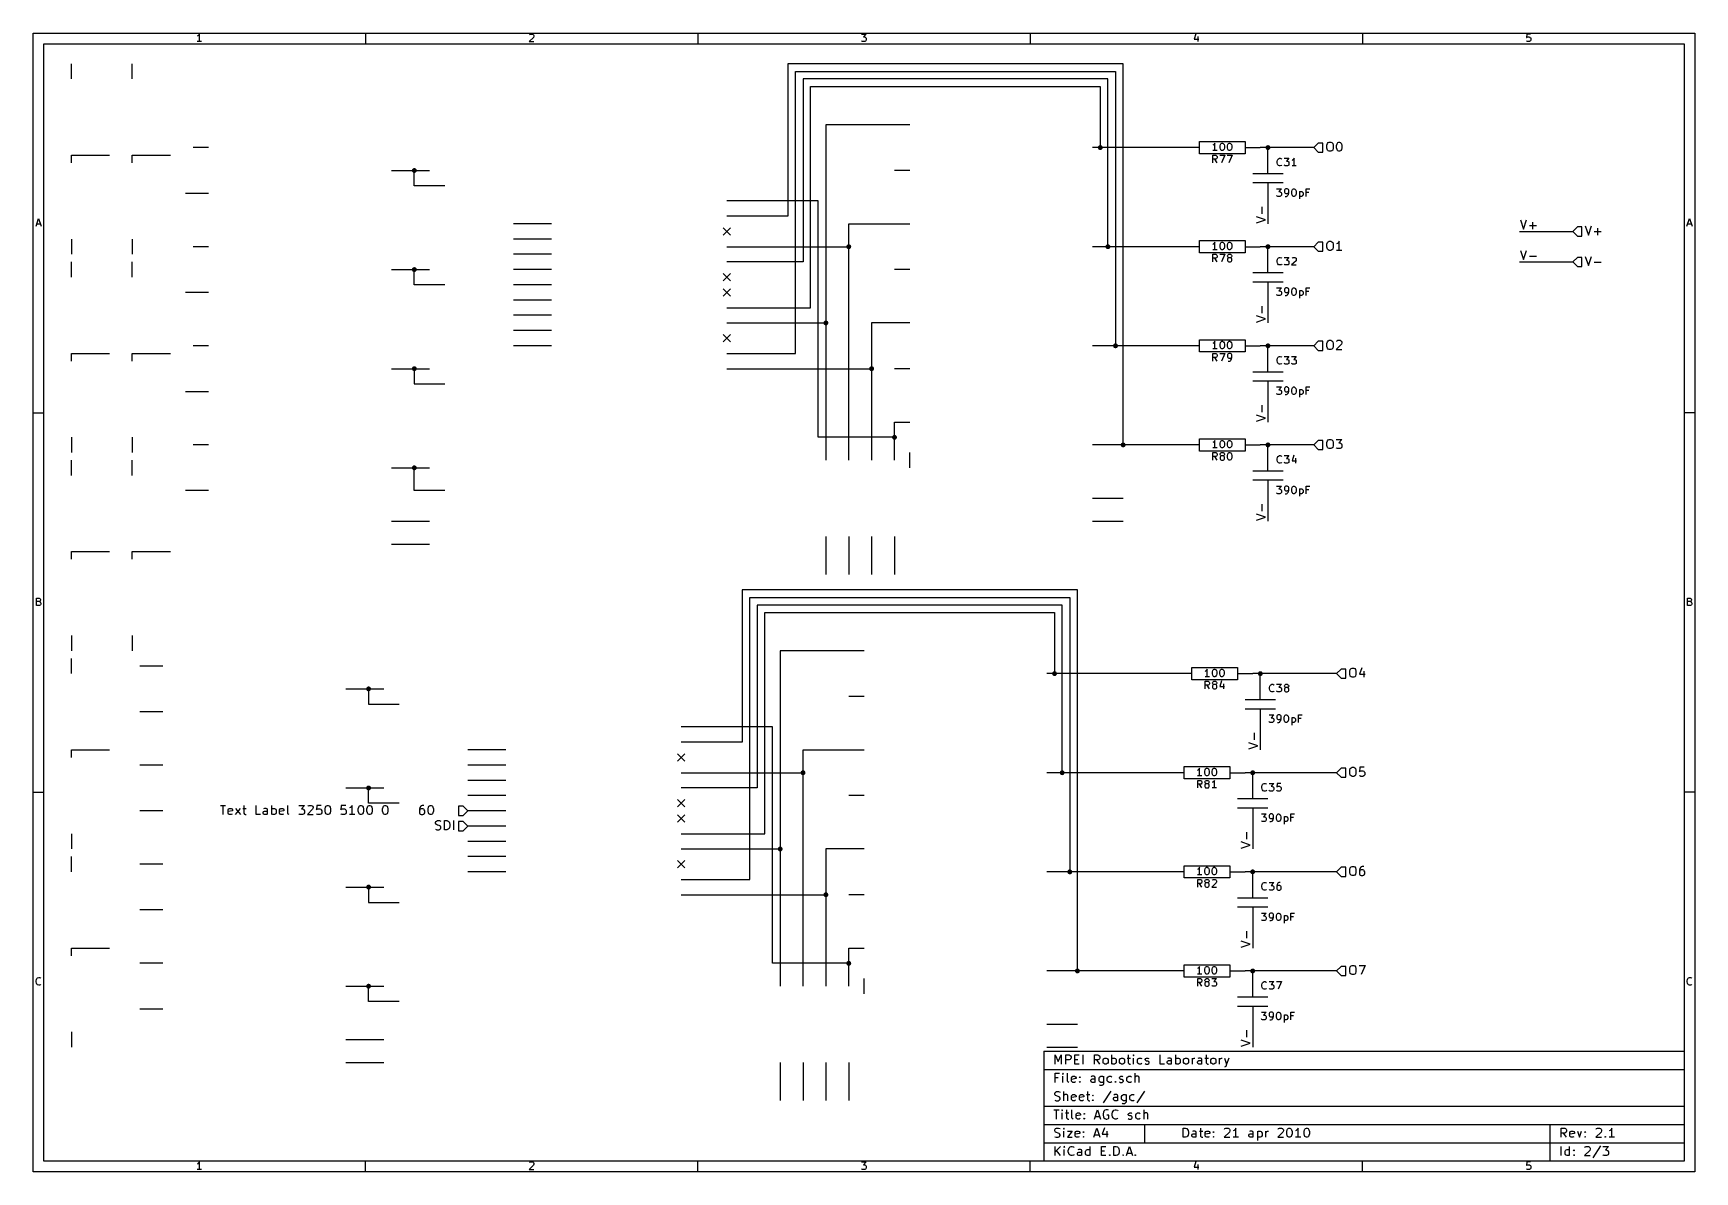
# Model space of a CAD drawing. Extents: x 4000 to 113000, y 4000 to 78670.
import ezdxf

# ---------------------------------------------------------------- set-up
doc = ezdxf.new("R2010")
doc.units = 0
doc.layers.add('BLACK', color=1, linetype='CONTINUOUS')

msp = doc.modelspace()

# ---------------------------------------------------------------- linework, layer by layer
at = {"layer": 'BLACK'}
for p, q in [((4000, 78670), (113000, 78670)), ((4000, 4000), (4000, 78670)), ((14800, 78500), (14760, 78470)), ((14850, 78550), (14800, 78500)), ((14900, 78620), (14850, 78550)), ((14900, 78120), (14900, 78620)), ((25800, 78670), (25800, 77970)), ((36560, 78570), (36580, 78590)), ((36580, 78590), (36630, 78620)), ((36630, 78620), (36750, 78620)), ((36750, 78620), (36790, 78590)), ((36790, 78590), (36820, 78570)), ((36820, 78570), (36840, 78520)), ((36840, 78520), (36840, 78470)), ((47600, 78670), (47600, 77970)), ((58330, 78620), (58640, 78620)), ((58640, 78620), (58470, 78430)), ((69400, 78670), (69400, 77970)), ((80270, 78640), (80160, 78280)), ((91200, 78670), (91200, 77970)), ((101980, 78620), (101960, 78380)), ((102220, 78620), (101980, 78620)), ((113000, 78670), (113000, 4000)), ((4700, 77970), (112300, 77970)), ((4700, 4700), (4700, 77970)), ((15040, 78120), (14760, 78120)), ((36820, 78400), (36530, 78120)), ((36530, 78120), (36840, 78120)), ((36840, 78470), (36820, 78400)), ((58360, 78140), (58330, 78170)), ((58400, 78120), (58360, 78140)), ((58550, 78120), (58400, 78120)), ((58470, 78430), (58550, 78430)), ((58550, 78430), (58590, 78400)), ((58590, 78140), (58550, 78120)), ((58590, 78400), (58620, 78380)), ((58620, 78170), (58590, 78140)), ((58620, 78380), (58640, 78330)), ((58640, 78210), (58620, 78170)), ((58640, 78330), (58640, 78210)), ((80160, 78280), (80460, 78280)), ((80390, 78450), (80390, 78120)), ((101960, 78380), (101980, 78400)), ((101980, 78140), (101960, 78170)), ((101980, 78400), (102030, 78430)), ((102030, 78120), (101980, 78140)), ((102030, 78430), (102150, 78430)), ((102150, 78120), (102030, 78120)), ((102150, 78430), (102190, 78400)), ((102190, 78140), (102150, 78120)), ((102190, 78400), (102220, 78380)), ((102220, 78170), (102190, 78140)), ((102220, 78380), (102240, 78330)), ((102240, 78210), (102220, 78170)), ((102240, 78330), (102240, 78210)), ((112300, 77970), (112300, 4700)), ((6500, 75670), (6500, 76670)), ((10500, 75670), (10500, 76670)), ((75500, 76670), (53500, 76670)), ((53500, 76670), (53500, 66670)), ((75500, 51670), (75500, 76670)), ((54000, 57670), (54000, 76170)), ((54000, 76170), (75000, 76170)), ((74500, 75670), (54500, 75670)), ((54500, 75670), (54500, 63670)), ((74500, 64670), (74500, 75670)), ((75000, 76170), (75000, 58170)), ((55000, 60670), (55000, 75170)), ((55000, 75170), (74000, 75170)), ((74000, 75170), (74000, 71170)), ((61500, 72670), (56000, 72670)), ((56000, 72670), (56000, 50670)), ((15500, 71170), (14500, 71170)), ((79500, 71170), (73500, 71170)), ((80500, 71170), (79500, 71170)), ((80500, 70770), (80500, 71570)), ((80500, 71570), (83500, 71570)), ((81420, 71350), (81380, 71320)), ((81660, 70970), (81380, 70970)), ((81470, 71400), (81420, 71350)), ((81520, 71470), (81470, 71400)), ((81520, 70970), (81520, 71470)), ((81860, 71280), (81880, 71370)), ((81860, 71160), (81860, 71280)), ((81880, 71060), (81860, 71160)), ((81880, 71370), (81900, 71420)), ((81900, 71020), (81880, 71060)), ((81900, 71420), (81930, 71440)), ((81930, 70990), (81900, 71020)), ((81930, 71440), (81970, 71470)), ((81970, 70970), (81930, 70990)), ((81970, 71470), (82020, 71470)), ((82020, 70970), (81970, 70970)), ((82020, 71470), (82070, 71440)), ((82070, 70990), (82020, 70970)), ((82070, 71440), (82090, 71420)), ((82090, 71020), (82070, 70990)), ((82090, 71420), (82120, 71370)), ((82120, 71060), (82090, 71020)), ((82120, 71370), (82140, 71280)), ((82140, 71160), (82120, 71060)), ((82140, 71280), (82140, 71160)), ((82340, 71280), (82360, 71370)), ((82340, 71160), (82340, 71280)), ((82360, 71060), (82340, 71160)), ((82360, 71370), (82380, 71420)), ((82380, 71020), (82360, 71060)), ((82380, 71420), (82410, 71440)), ((82410, 70990), (82380, 71020)), ((82410, 71440), (82450, 71470)), ((82450, 70970), (82410, 70990)), ((82450, 71470), (82500, 71470)), ((82500, 70970), (82450, 70970)), ((82500, 71470), (82550, 71440)), ((82550, 70990), (82500, 70970)), ((82550, 71440), (82570, 71420)), ((82570, 71020), (82550, 70990)), ((82570, 71420), (82600, 71370)), ((82600, 71060), (82570, 71020)), ((82600, 71370), (82620, 71280)), ((82620, 71160), (82600, 71060)), ((82620, 71280), (82620, 71160)), ((83500, 71570), (83500, 70770)), ((83500, 71170), (84500, 71170)), ((88000, 71170), (84500, 71170)), ((85000, 69470), (85000, 71170)), ((88300, 71470), (88000, 71170)), ((88000, 71170), (88300, 70870)), ((88600, 71470), (88300, 71470)), ((88300, 70870), (88600, 70870)), ((88600, 70870), (88600, 71470)), ((88870, 71330), (88900, 71440)), ((88870, 71130), (88870, 71330)), ((88900, 71010), (88870, 71130)), ((88900, 71440), (88960, 71500)), ((88960, 70960), (88900, 71010)), ((88960, 71500), (89020, 71530)), ((89020, 70930), (88960, 70960)), ((89020, 71530), (89130, 71530)), ((89130, 70930), (89020, 70930)), ((89130, 71530), (89190, 71500)), ((89190, 70960), (89130, 70930)), ((89190, 71500), (89250, 71440)), ((89250, 71010), (89190, 70960)), ((89250, 71440), (89270, 71330)), ((89270, 71130), (89250, 71010)), ((89270, 71330), (89270, 71130)), ((89500, 71300), (89530, 71410)), ((89500, 71160), (89500, 71300)), ((89530, 71040), (89500, 71160)), ((89530, 71410), (89560, 71470)), ((89560, 70980), (89530, 71040)), ((89560, 71470), (89590, 71500)), ((89590, 70960), (89560, 70980)), ((89590, 71500), (89650, 71530)), ((89650, 70930), (89590, 70960)), ((89650, 71530), (89700, 71530)), ((89700, 70930), (89650, 70930)), ((89700, 71530), (89760, 71500)), ((89760, 70960), (89700, 70930)), ((89760, 71500), (89790, 71470)), ((89790, 70980), (89760, 70960)), ((89790, 71470), (89820, 71410)), ((89820, 71040), (89790, 70980)), ((89820, 71410), (89850, 71300)), ((89850, 71160), (89820, 71040)), ((89850, 71300), (89850, 71160)), ((6500, 70170), (6500, 70670)), ((6500, 70670), (9000, 70670)), ((10500, 70170), (10500, 70670)), ((10500, 70670), (13000, 70670)), ((83500, 70770), (80500, 70770)), ((81390, 70170), (81390, 70670)), ((81390, 70670), (81580, 70670)), ((81580, 70410), (81390, 70410)), ((81670, 70170), (81510, 70410)), ((81580, 70670), (81630, 70640)), ((81630, 70430), (81580, 70410)), ((81630, 70640), (81650, 70620)), ((81650, 70450), (81630, 70430)), ((81650, 70620), (81670, 70570)), ((81670, 70500), (81650, 70450)), ((81670, 70570), (81670, 70500)), ((81840, 70670), (82170, 70670)), ((82170, 70670), (81960, 70170)), ((82320, 70670), (82650, 70670)), ((82650, 70670), (82440, 70170)), ((85600, 70250), (85620, 70350)), ((85600, 70180), (85600, 70250)), ((85620, 70090), (85600, 70180)), ((85620, 70350), (85640, 70400)), ((85640, 70040), (85620, 70090)), ((85640, 70400), (85690, 70440)), ((85690, 69990), (85640, 70040)), ((85690, 70440), (85760, 70470)), ((85760, 69970), (85690, 69990)), ((85760, 70470), (85810, 70470)), ((85810, 69970), (85760, 69970)), ((85810, 70470), (85880, 70440)), ((85880, 69990), (85810, 69970)), ((85880, 70440), (85900, 70420)), ((85900, 70020), (85880, 69990)), ((86070, 70470), (86380, 70470)), ((86100, 69990), (86070, 70020)), ((86140, 69970), (86100, 69990)), ((86290, 69970), (86140, 69970)), ((86380, 70470), (86210, 70280)), ((86210, 70280), (86290, 70280)), ((86290, 70280), (86330, 70250)), ((86330, 69990), (86290, 69970)), ((86330, 70250), (86360, 70230)), ((86360, 70020), (86330, 69990)), ((86360, 70230), (86380, 70180)), ((86380, 70060), (86360, 70020)), ((86380, 70180), (86380, 70060)), ((86620, 70350), (86580, 70320)), ((86860, 69970), (86580, 69970)), ((86670, 70400), (86620, 70350)), ((86720, 70470), (86670, 70400)), ((86720, 69970), (86720, 70470)), ((27500, 69670), (30000, 69670)), ((29000, 68670), (29000, 69670)), ((31000, 68670), (29000, 68670)), ((61500, 69670), (60500, 69670)), ((84000, 69470), (86000, 69470)), ((84000, 68870), (86000, 68870)), ((85000, 68870), (85000, 67170)), ((15500, 68170), (14000, 68170)), ((55500, 67670), (49500, 67670)), ((55500, 52170), (55500, 67670)), ((85570, 68470), (85880, 68470)), ((85600, 67990), (85570, 68020)), ((85640, 67970), (85600, 67990)), ((85790, 67970), (85640, 67970)), ((85880, 68470), (85710, 68280)), ((85710, 68280), (85790, 68280)), ((85790, 68280), (85830, 68250)), ((85830, 67990), (85790, 67970)), ((85830, 68250), (85860, 68230)), ((85860, 68020), (85830, 67990)), ((85860, 68230), (85880, 68180)), ((85880, 68060), (85860, 68020)), ((85880, 68180), (85880, 68060)), ((86100, 68420), (86080, 68370)), ((86080, 68370), (86080, 68250)), ((86080, 68250), (86100, 68210)), ((86120, 68440), (86100, 68420)), ((86100, 68210), (86120, 68180)), ((86170, 68470), (86120, 68440)), ((86120, 68180), (86170, 68160)), ((86120, 67970), (86220, 67970)), ((86270, 68470), (86170, 68470)), ((86170, 68160), (86270, 68160)), ((86220, 67970), (86270, 67990)), ((86310, 68440), (86270, 68470)), ((86270, 68160), (86310, 68180)), ((86270, 67990), (86290, 68020)), ((86290, 68020), (86340, 68090)), ((86340, 68420), (86310, 68440)), ((86310, 68180), (86340, 68210)), ((86360, 68370), (86340, 68420)), ((86340, 68210), (86360, 68250)), ((86340, 68090), (86360, 68180)), ((86360, 68180), (86360, 68370)), ((86560, 68280), (86580, 68370)), ((86560, 68160), (86560, 68280)), ((86580, 68060), (86560, 68160)), ((86580, 68370), (86600, 68420)), ((86600, 68020), (86580, 68060)), ((86600, 68420), (86630, 68440)), ((86630, 67990), (86600, 68020)), ((86630, 68440), (86670, 68470)), ((86670, 67970), (86630, 67990)), ((86670, 68470), (86720, 68470)), ((86720, 67970), (86670, 67970)), ((86720, 68470), (86770, 68440)), ((86770, 67990), (86720, 67970)), ((86770, 68440), (86790, 68420)), ((86790, 68020), (86770, 67990)), ((86790, 68420), (86820, 68370)), ((86820, 68060), (86790, 68020)), ((86820, 68370), (86840, 68280)), ((86840, 68160), (86820, 68060)), ((86840, 68280), (86840, 68160)), ((87060, 68300), (87060, 67800)), ((87060, 68280), (87110, 68300)), ((87110, 67970), (87060, 67990)), ((87110, 68300), (87200, 68300)), ((87200, 67970), (87110, 67970)), ((87200, 68300), (87250, 68280)), ((87250, 67990), (87200, 67970)), ((87250, 68280), (87270, 68250)), ((87270, 68020), (87250, 67990)), ((87270, 68250), (87300, 68210)), ((87300, 68060), (87270, 68020)), ((87300, 68210), (87300, 68060)), ((87510, 67970), (87510, 68470)), ((87510, 68470), (87750, 68470)), ((87680, 68230), (87510, 68230)), ((4190, 66020), (4350, 66520)), ((4350, 66520), (4520, 66020)), ((53500, 66670), (49500, 66670)), ((84840, 66430), (84240, 66630)), ((84610, 66820), (84610, 67280)), ((85000, 67170), (85000, 66170)), ((112490, 66020), (112650, 66520)), ((112650, 66520), (112820, 66020)), ((4240, 66160), (4470, 66160)), ((38000, 66170), (35500, 66170)), ((49260, 65910), (49740, 65430)), ((49740, 65910), (49260, 65430)), ((57500, 50670), (57500, 66170)), ((57500, 66170), (61500, 66170)), ((84240, 66230), (84840, 66430)), ((101500, 65670), (105000, 65670)), ((101560, 66430), (101760, 65830)), ((101760, 65830), (101960, 66430)), ((102150, 66060), (102610, 66060)), ((102380, 65830), (102380, 66280)), ((105300, 65970), (105000, 65670)), ((105000, 65670), (105300, 65370)), ((105600, 65970), (105300, 65970)), ((105600, 65370), (105600, 65970)), ((105820, 66030), (106020, 65430)), ((106020, 65430), (106220, 66030)), ((106410, 65660), (106870, 65660)), ((106640, 65430), (106640, 65880)), ((112540, 66160), (112770, 66160)), ((6500, 65170), (6500, 64170)), ((10500, 65170), (10500, 64170)), ((15500, 64670), (14500, 64670)), ((38000, 65170), (35500, 65170)), ((49500, 64670), (57500, 64670)), ((79500, 64670), (73500, 64670)), ((80500, 64670), (79500, 64670)), ((80500, 64270), (80500, 65070)), ((80500, 65070), (83500, 65070)), ((81420, 64850), (81380, 64820)), ((81660, 64470), (81380, 64470)), ((81470, 64900), (81420, 64850)), ((81520, 64970), (81470, 64900)), ((81520, 64470), (81520, 64970)), ((81860, 64780), (81880, 64870)), ((81860, 64660), (81860, 64780)), ((81880, 64560), (81860, 64660)), ((81880, 64870), (81900, 64920)), ((81900, 64520), (81880, 64560)), ((81900, 64920), (81930, 64940)), ((81930, 64490), (81900, 64520)), ((81930, 64940), (81970, 64970)), ((81970, 64470), (81930, 64490)), ((81970, 64970), (82020, 64970)), ((82020, 64470), (81970, 64470)), ((82020, 64970), (82070, 64940)), ((82070, 64490), (82020, 64470)), ((82070, 64940), (82090, 64920)), ((82090, 64520), (82070, 64490)), ((82090, 64920), (82120, 64870)), ((82120, 64560), (82090, 64520)), ((82120, 64870), (82140, 64780)), ((82140, 64660), (82120, 64560)), ((82140, 64780), (82140, 64660)), ((82340, 64780), (82360, 64870)), ((82340, 64660), (82340, 64780)), ((82360, 64560), (82340, 64660)), ((82360, 64870), (82380, 64920)), ((82380, 64520), (82360, 64560)), ((82380, 64920), (82410, 64940)), ((82410, 64490), (82380, 64520)), ((82410, 64940), (82450, 64970)), ((82450, 64470), (82410, 64490)), ((82450, 64970), (82500, 64970)), ((82500, 64470), (82450, 64470)), ((82500, 64970), (82550, 64940)), ((82550, 64490), (82500, 64470)), ((82550, 64940), (82570, 64920)), ((82570, 64520), (82550, 64490)), ((82570, 64920), (82600, 64870)), ((82600, 64560), (82570, 64520)), ((82600, 64870), (82620, 64780)), ((82620, 64660), (82600, 64560)), ((82620, 64780), (82620, 64660)), ((83500, 65070), (83500, 64270)), ((83500, 64670), (84500, 64670)), ((88000, 64670), (84500, 64670)), ((85000, 62970), (85000, 64670)), ((88300, 64970), (88000, 64670)), ((88000, 64670), (88300, 64370)), ((88600, 64970), (88300, 64970)), ((88300, 64370), (88600, 64370)), ((88600, 64370), (88600, 64970)), ((88870, 64830), (88900, 64940)), ((88870, 64630), (88870, 64830)), ((88900, 64510), (88870, 64630)), ((88900, 64940), (88960, 65000)), ((88960, 64460), (88900, 64510)), ((88960, 65000), (89020, 65030)), ((89020, 64430), (88960, 64460)), ((89020, 65030), (89130, 65030)), ((89130, 64430), (89020, 64430)), ((89130, 65030), (89190, 65000)), ((89190, 64460), (89130, 64430)), ((89190, 65000), (89250, 64940)), ((89250, 64510), (89190, 64460)), ((89250, 64940), (89270, 64830)), ((89270, 64630), (89250, 64510)), ((89270, 64830), (89270, 64630)), ((89560, 64880), (89500, 64860)), ((89850, 64430), (89500, 64430)), ((89620, 64940), (89560, 64880)), ((89680, 65030), (89620, 64940)), ((89680, 64430), (89680, 65030)), ((101560, 64430), (101760, 63830)), ((101760, 63830), (101960, 64430)), ((105300, 65370), (105600, 65370)), ((6500, 62670), (6500, 63670)), ((10500, 62670), (10500, 63670)), ((38000, 64170), (35500, 64170)), ((54500, 63670), (49500, 63670)), ((83500, 64270), (80500, 64270)), ((81390, 63670), (81390, 64170)), ((81390, 64170), (81580, 64170)), ((81580, 63910), (81390, 63910)), ((81670, 63670), (81510, 63910)), ((81580, 64170), (81630, 64140)), ((81630, 63930), (81580, 63910)), ((81630, 64140), (81650, 64120)), ((81650, 63950), (81630, 63930)), ((81650, 64120), (81670, 64070)), ((81670, 64000), (81650, 63950)), ((81670, 64070), (81670, 64000)), ((81840, 64170), (82170, 64170)), ((82170, 64170), (81960, 63670)), ((82350, 64070), (82370, 64120)), ((82350, 64050), (82350, 64070)), ((82370, 64000), (82350, 64050)), ((82370, 63910), (82350, 63860)), ((82350, 63860), (82350, 63760)), ((82350, 63760), (82370, 63720)), ((82370, 64120), (82390, 64140)), ((82390, 63980), (82370, 64000)), ((82390, 63930), (82370, 63910)), ((82370, 63720), (82390, 63690)), ((82390, 64140), (82440, 64170)), ((82440, 63950), (82390, 63980)), ((82440, 63950), (82390, 63930)), ((82390, 63690), (82440, 63670)), ((82440, 64170), (82540, 64170)), ((82540, 63950), (82440, 63950)), ((82440, 63670), (82540, 63670)), ((82540, 64170), (82580, 64140)), ((82580, 63980), (82540, 63950)), ((82580, 63930), (82540, 63950)), ((82540, 63670), (82580, 63690)), ((82580, 64140), (82610, 64120)), ((82610, 64000), (82580, 63980)), ((82610, 63910), (82580, 63930)), ((82580, 63690), (82610, 63720)), ((82610, 64120), (82630, 64070)), ((82630, 64050), (82610, 64000)), ((82630, 63860), (82610, 63910)), ((82610, 63720), (82630, 63760)), ((82630, 64070), (82630, 64050)), ((82630, 63760), (82630, 63860)), ((85600, 63750), (85620, 63850)), ((85600, 63680), (85600, 63750)), ((85620, 63590), (85600, 63680)), ((85620, 63850), (85640, 63900)), ((85640, 63540), (85620, 63590)), ((85640, 63900), (85690, 63940)), ((85690, 63490), (85640, 63540)), ((85690, 63940), (85760, 63970)), ((85760, 63470), (85690, 63490)), ((85760, 63970), (85810, 63970)), ((85810, 63470), (85760, 63470)), ((85810, 63970), (85880, 63940)), ((85880, 63490), (85810, 63470)), ((85880, 63940), (85900, 63920)), ((85900, 63520), (85880, 63490)), ((86070, 63970), (86380, 63970)), ((86100, 63490), (86070, 63520)), ((86140, 63470), (86100, 63490)), ((86290, 63470), (86140, 63470)), ((86380, 63970), (86210, 63780)), ((86210, 63780), (86290, 63780)), ((86290, 63780), (86330, 63750)), ((86330, 63490), (86290, 63470)), ((86330, 63750), (86360, 63730)), ((86360, 63520), (86330, 63490)), ((86360, 63730), (86380, 63680)), ((86380, 63560), (86360, 63520)), ((86380, 63680), (86380, 63560)), ((86840, 63750), (86550, 63470)), ((86550, 63470), (86860, 63470)), ((86580, 63920), (86600, 63940)), ((86600, 63940), (86650, 63970)), ((86650, 63970), (86770, 63970)), ((86770, 63970), (86810, 63940)), ((86810, 63940), (86840, 63920)), ((86840, 63920), (86860, 63870)), ((86860, 63820), (86840, 63750)), ((86860, 63870), (86860, 63820)), ((101500, 63670), (105000, 63670)), ((102150, 64060), (102610, 64060)), ((105300, 63970), (105000, 63670)), ((105000, 63670), (105300, 63370)), ((105600, 63970), (105300, 63970)), ((105300, 63370), (105600, 63370)), ((105600, 63370), (105600, 63970)), ((105820, 64030), (106020, 63430)), ((106020, 63430), (106220, 64030)), ((106410, 63660), (106870, 63660)), ((27500, 63170), (30000, 63170)), ((29000, 62170), (29000, 63170)), ((31000, 62170), (29000, 62170)), ((38000, 63170), (35500, 63170)), ((38000, 62170), (35500, 62170)), ((49260, 62910), (49740, 62430)), ((49740, 62910), (49260, 62430)), ((61500, 63170), (60500, 63170)), ((84000, 62970), (86000, 62970)), ((84000, 62370), (86000, 62370)), ((85000, 62370), (85000, 60670)), ((15500, 61670), (14000, 61670)), ((38000, 61170), (35500, 61170)), ((49260, 61910), (49740, 61430)), ((49740, 61910), (49260, 61430)), ((85570, 61970), (85880, 61970)), ((85600, 61490), (85570, 61520)), ((85640, 61470), (85600, 61490)), ((85790, 61470), (85640, 61470)), ((85880, 61970), (85710, 61780)), ((85710, 61780), (85790, 61780)), ((85790, 61780), (85830, 61750)), ((85830, 61490), (85790, 61470)), ((85830, 61750), (85860, 61730)), ((85860, 61520), (85830, 61490)), ((85860, 61730), (85880, 61680)), ((85880, 61560), (85860, 61520)), ((85880, 61680), (85880, 61560)), ((86100, 61920), (86080, 61870)), ((86080, 61870), (86080, 61750)), ((86080, 61750), (86100, 61710)), ((86120, 61940), (86100, 61920)), ((86100, 61710), (86120, 61680)), ((86170, 61970), (86120, 61940)), ((86120, 61680), (86170, 61660)), ((86120, 61470), (86220, 61470)), ((86270, 61970), (86170, 61970)), ((86170, 61660), (86270, 61660)), ((86220, 61470), (86270, 61490)), ((86310, 61940), (86270, 61970)), ((86270, 61660), (86310, 61680)), ((86270, 61490), (86290, 61520)), ((86290, 61520), (86340, 61590)), ((86340, 61920), (86310, 61940)), ((86310, 61680), (86340, 61710)), ((86360, 61870), (86340, 61920)), ((86340, 61710), (86360, 61750)), ((86340, 61590), (86360, 61680)), ((86360, 61680), (86360, 61870)), ((86560, 61780), (86580, 61870)), ((86560, 61660), (86560, 61780)), ((86580, 61560), (86560, 61660)), ((86580, 61870), (86600, 61920)), ((86600, 61520), (86580, 61560)), ((86600, 61920), (86630, 61940)), ((86630, 61490), (86600, 61520)), ((86630, 61940), (86670, 61970)), ((86670, 61470), (86630, 61490)), ((86670, 61970), (86720, 61970)), ((86720, 61470), (86670, 61470)), ((86720, 61970), (86770, 61940)), ((86770, 61490), (86720, 61470)), ((86770, 61940), (86790, 61920)), ((86790, 61520), (86770, 61490)), ((86790, 61920), (86820, 61870)), ((86820, 61560), (86790, 61520)), ((86820, 61870), (86840, 61780)), ((86840, 61660), (86820, 61560)), ((86840, 61780), (86840, 61660)), ((87060, 61800), (87060, 61300)), ((87060, 61780), (87110, 61800)), ((87110, 61470), (87060, 61490)), ((87110, 61800), (87200, 61800)), ((87200, 61470), (87110, 61470)), ((87200, 61800), (87250, 61780)), ((87250, 61490), (87200, 61470)), ((87250, 61780), (87270, 61750)), ((87270, 61520), (87250, 61490)), ((87270, 61750), (87300, 61710)), ((87300, 61560), (87270, 61520)), ((87300, 61710), (87300, 61560)), ((87510, 61470), (87510, 61970)), ((87510, 61970), (87750, 61970)), ((87680, 61730), (87510, 61730)), ((38000, 60170), (35500, 60170)), ((49500, 60670), (55000, 60670)), ((84840, 59930), (84240, 60130)), ((84610, 60320), (84610, 60780)), ((85000, 60670), (85000, 59670)), ((38000, 59170), (35500, 59170)), ((49260, 58910), (49740, 58430)), ((49740, 58910), (49260, 58430)), ((49500, 59670), (56000, 59670)), ((61500, 59670), (59000, 59670)), ((59000, 59670), (59000, 50670)), ((84240, 59730), (84840, 59930)), ((15500, 58170), (14500, 58170)), ((38000, 58170), (35500, 58170)), ((79500, 58170), (73500, 58170)), ((80500, 58170), (79500, 58170)), ((80500, 57770), (80500, 58570)), ((80500, 58570), (83500, 58570)), ((83500, 57770), (80500, 57770)), ((81420, 58350), (81380, 58320)), ((81660, 57970), (81380, 57970)), ((81470, 58400), (81420, 58350)), ((81520, 58470), (81470, 58400)), ((81520, 57970), (81520, 58470)), ((81860, 58280), (81880, 58370)), ((81860, 58160), (81860, 58280)), ((81880, 58060), (81860, 58160)), ((81880, 58370), (81900, 58420)), ((81900, 58020), (81880, 58060)), ((81900, 58420), (81930, 58440)), ((81930, 57990), (81900, 58020)), ((81930, 58440), (81970, 58470)), ((81970, 57970), (81930, 57990)), ((81970, 58470), (82020, 58470)), ((82020, 57970), (81970, 57970)), ((82020, 58470), (82070, 58440)), ((82070, 57990), (82020, 57970)), ((82070, 58440), (82090, 58420)), ((82090, 58020), (82070, 57990)), ((82090, 58420), (82120, 58370)), ((82120, 58060), (82090, 58020)), ((82120, 58370), (82140, 58280)), ((82140, 58160), (82120, 58060)), ((82140, 58280), (82140, 58160)), ((82340, 58280), (82360, 58370)), ((82340, 58160), (82340, 58280)), ((82360, 58060), (82340, 58160)), ((82360, 58370), (82380, 58420)), ((82380, 58020), (82360, 58060)), ((82380, 58420), (82410, 58440)), ((82410, 57990), (82380, 58020)), ((82410, 58440), (82450, 58470)), ((82450, 57970), (82410, 57990)), ((82450, 58470), (82500, 58470)), ((82500, 57970), (82450, 57970)), ((82500, 58470), (82550, 58440)), ((82550, 57990), (82500, 57970)), ((82550, 58440), (82570, 58420)), ((82570, 58020), (82550, 57990)), ((82570, 58420), (82600, 58370)), ((82600, 58060), (82570, 58020)), ((82600, 58370), (82620, 58280)), ((82620, 58160), (82600, 58060)), ((82620, 58280), (82620, 58160)), ((83500, 58570), (83500, 57770)), ((83500, 58170), (84500, 58170)), ((88000, 58170), (84500, 58170)), ((85000, 56470), (85000, 58170)), ((88300, 58470), (88000, 58170)), ((88000, 58170), (88300, 57870)), ((88600, 58470), (88300, 58470)), ((88300, 57870), (88600, 57870)), ((88600, 57870), (88600, 58470)), ((88870, 58330), (88900, 58440)), ((88870, 58130), (88870, 58330)), ((88900, 58010), (88870, 58130)), ((88900, 58440), (88960, 58500)), ((88960, 57960), (88900, 58010)), ((88960, 58500), (89020, 58530)), ((89020, 57930), (88960, 57960)), ((89020, 58530), (89130, 58530)), ((89130, 57930), (89020, 57930)), ((89130, 58530), (89190, 58500)), ((89190, 57960), (89130, 57930)), ((89190, 58500), (89250, 58440)), ((89250, 58010), (89190, 57960)), ((89250, 58440), (89270, 58330)), ((89270, 58130), (89250, 58010)), ((89270, 58330), (89270, 58130)), ((89820, 58270), (89480, 57930)), ((89480, 57930), (89850, 57930)), ((89500, 58470), (89530, 58500)), ((89530, 58500), (89590, 58530)), ((89590, 58530), (89730, 58530)), ((89730, 58530), (89790, 58500)), ((89790, 58500), (89820, 58470)), ((89820, 58470), (89850, 58410)), ((89850, 58360), (89820, 58270)), ((89850, 58410), (89850, 58360)), ((6500, 57170), (6500, 57670)), ((6500, 57670), (9000, 57670)), ((10500, 57170), (10500, 57670)), ((10500, 57670), (13000, 57670)), ((49500, 57670), (54000, 57670)), ((81390, 57170), (81390, 57670)), ((81390, 57670), (81580, 57670)), ((81580, 57410), (81390, 57410)), ((81670, 57170), (81510, 57410)), ((81580, 57670), (81630, 57640)), ((81630, 57430), (81580, 57410)), ((81630, 57640), (81650, 57620)), ((81650, 57450), (81630, 57430)), ((81650, 57620), (81670, 57570)), ((81670, 57500), (81650, 57450)), ((81670, 57570), (81670, 57500)), ((81840, 57670), (82170, 57670)), ((82170, 57670), (81960, 57170)), ((82370, 57620), (82350, 57570)), ((82350, 57570), (82350, 57450)), ((82350, 57450), (82370, 57410)), ((82390, 57640), (82370, 57620)), ((82370, 57410), (82390, 57380)), ((82440, 57670), (82390, 57640)), ((82390, 57380), (82440, 57360)), ((82390, 57170), (82490, 57170)), ((82540, 57670), (82440, 57670)), ((82440, 57360), (82540, 57360)), ((82490, 57170), (82540, 57190)), ((82580, 57640), (82540, 57670)), ((82540, 57360), (82580, 57380)), ((82540, 57190), (82560, 57220)), ((82560, 57220), (82610, 57290)), ((82610, 57620), (82580, 57640)), ((82580, 57380), (82610, 57410)), ((82630, 57570), (82610, 57620)), ((82610, 57410), (82630, 57450)), ((82610, 57290), (82630, 57380)), ((82630, 57380), (82630, 57570)), ((85600, 57250), (85620, 57350)), ((85600, 57180), (85600, 57250)), ((85620, 57090), (85600, 57180)), ((85620, 57350), (85640, 57400)), ((85640, 57040), (85620, 57090)), ((85640, 57400), (85690, 57440)), ((85690, 56990), (85640, 57040)), ((85690, 57440), (85760, 57470)), ((85760, 56970), (85690, 56990)), ((85760, 57470), (85810, 57470)), ((85810, 56970), (85760, 56970)), ((85810, 57470), (85880, 57440)), ((85880, 56990), (85810, 56970)), ((85880, 57440), (85900, 57420)), ((85900, 57020), (85880, 56990)), ((86070, 57470), (86380, 57470)), ((86100, 56990), (86070, 57020)), ((86140, 56970), (86100, 56990)), ((86290, 56970), (86140, 56970)), ((86380, 57470), (86210, 57280)), ((86210, 57280), (86290, 57280)), ((86290, 57280), (86330, 57250)), ((86330, 56990), (86290, 56970)), ((86330, 57250), (86360, 57230)), ((86360, 57020), (86330, 56990)), ((86360, 57230), (86380, 57180)), ((86380, 57060), (86360, 57020)), ((86380, 57180), (86380, 57060)), ((86550, 57470), (86860, 57470)), ((86580, 56990), (86550, 57020)), ((86620, 56970), (86580, 56990)), ((86770, 56970), (86620, 56970)), ((86860, 57470), (86690, 57280)), ((86690, 57280), (86770, 57280)), ((86770, 57280), (86810, 57250)), ((86810, 56990), (86770, 56970)), ((86810, 57250), (86840, 57230)), ((86840, 57020), (86810, 56990)), ((86840, 57230), (86860, 57180)), ((86860, 57060), (86840, 57020)), ((86860, 57180), (86860, 57060)), ((27500, 56670), (30000, 56670)), ((29000, 56670), (29000, 55670)), ((29000, 55670), (31000, 55670)), ((49500, 56670), (59000, 56670)), ((61500, 56670), (60500, 56670)), ((84000, 56470), (86000, 56470)), ((84000, 55870), (86000, 55870)), ((85000, 55870), (85000, 54170)), ((14000, 55170), (15500, 55170)), ((85570, 55470), (85880, 55470)), ((85600, 54990), (85570, 55020)), ((85640, 54970), (85600, 54990)), ((85790, 54970), (85640, 54970)), ((85880, 55470), (85710, 55280)), ((85710, 55280), (85790, 55280)), ((85790, 55280), (85830, 55250)), ((85830, 54990), (85790, 54970)), ((85830, 55250), (85860, 55230)), ((85860, 55020), (85830, 54990)), ((85860, 55230), (85880, 55180)), ((85880, 55060), (85860, 55020)), ((85880, 55180), (85880, 55060)), ((86100, 55420), (86080, 55370)), ((86080, 55370), (86080, 55250)), ((86080, 55250), (86100, 55210)), ((86120, 55440), (86100, 55420)), ((86100, 55210), (86120, 55180)), ((86170, 55470), (86120, 55440)), ((86120, 55180), (86170, 55160)), ((86120, 54970), (86220, 54970)), ((86270, 55470), (86170, 55470)), ((86170, 55160), (86270, 55160)), ((86220, 54970), (86270, 54990)), ((86310, 55440), (86270, 55470)), ((86270, 55160), (86310, 55180)), ((86270, 54990), (86290, 55020)), ((86290, 55020), (86340, 55090)), ((86340, 55420), (86310, 55440)), ((86310, 55180), (86340, 55210)), ((86360, 55370), (86340, 55420)), ((86340, 55210), (86360, 55250)), ((86340, 55090), (86360, 55180)), ((86360, 55180), (86360, 55370)), ((86560, 55280), (86580, 55370)), ((86560, 55160), (86560, 55280)), ((86580, 55060), (86560, 55160)), ((86580, 55370), (86600, 55420)), ((86600, 55020), (86580, 55060)), ((86600, 55420), (86630, 55440)), ((86630, 54990), (86600, 55020)), ((86630, 55440), (86670, 55470)), ((86670, 54970), (86630, 54990)), ((86670, 55470), (86720, 55470)), ((86720, 54970), (86670, 54970)), ((86720, 55470), (86770, 55440)), ((86770, 54990), (86720, 54970)), ((86770, 55440), (86790, 55420)), ((86790, 55020), (86770, 54990)), ((86790, 55420), (86820, 55370)), ((86820, 55060), (86790, 55020)), ((86820, 55370), (86840, 55280)), ((86840, 55160), (86820, 55060)), ((86840, 55280), (86840, 55160)), ((87060, 55300), (87060, 54800)), ((87060, 55280), (87110, 55300)), ((87110, 54970), (87060, 54990)), ((87110, 55300), (87200, 55300)), ((87200, 54970), (87110, 54970)), ((87200, 55300), (87250, 55280)), ((87250, 54990), (87200, 54970)), ((87250, 55280), (87270, 55250)), ((87270, 55020), (87250, 54990)), ((87270, 55250), (87300, 55210)), ((87300, 55060), (87270, 55020)), ((87300, 55210), (87300, 55060)), ((87510, 54970), (87510, 55470)), ((87510, 55470), (87750, 55470)), ((87680, 55230), (87510, 55230)), ((4000, 53780), (4700, 53780)), ((84840, 53430), (84240, 53630)), ((84240, 53230), (84840, 53430)), ((84610, 53820), (84610, 54280)), ((85000, 54170), (85000, 53170)), ((113000, 53780), (112300, 53780)), ((60500, 50670), (60500, 53170)), ((60500, 53170), (61500, 53170)), ((6500, 52170), (6500, 51170)), ((10500, 52170), (10500, 51170)), ((15500, 51670), (14500, 51670)), ((60500, 52170), (55500, 52170)), ((79500, 51670), (73500, 51670)), ((80500, 51670), (79500, 51670)), ((80500, 51270), (80500, 52070)), ((80500, 52070), (83500, 52070)), ((83500, 51270), (80500, 51270)), ((81420, 51850), (81380, 51820)), ((81660, 51470), (81380, 51470)), ((81470, 51900), (81420, 51850)), ((81520, 51970), (81470, 51900)), ((81520, 51470), (81520, 51970)), ((81860, 51780), (81880, 51870)), ((81860, 51660), (81860, 51780)), ((81880, 51560), (81860, 51660)), ((81880, 51870), (81900, 51920)), ((81900, 51520), (81880, 51560)), ((81900, 51920), (81930, 51940)), ((81930, 51490), (81900, 51520)), ((81930, 51940), (81970, 51970)), ((81970, 51470), (81930, 51490)), ((81970, 51970), (82020, 51970)), ((82020, 51470), (81970, 51470)), ((82020, 51970), (82070, 51940)), ((82070, 51490), (82020, 51470)), ((82070, 51940), (82090, 51920)), ((82090, 51520), (82070, 51490)), ((82090, 51920), (82120, 51870)), ((82120, 51560), (82090, 51520)), ((82120, 51870), (82140, 51780)), ((82140, 51660), (82120, 51560)), ((82140, 51780), (82140, 51660)), ((82340, 51780), (82360, 51870)), ((82340, 51660), (82340, 51780)), ((82360, 51560), (82340, 51660)), ((82360, 51870), (82380, 51920)), ((82380, 51520), (82360, 51560)), ((82380, 51920), (82410, 51940)), ((82410, 51490), (82380, 51520)), ((82410, 51940), (82450, 51970)), ((82450, 51470), (82410, 51490)), ((82450, 51970), (82500, 51970)), ((82500, 51470), (82450, 51470)), ((82500, 51970), (82550, 51940)), ((82550, 51490), (82500, 51470)), ((82550, 51940), (82570, 51920)), ((82570, 51520), (82550, 51490)), ((82570, 51920), (82600, 51870)), ((82600, 51560), (82570, 51520)), ((82600, 51870), (82620, 51780)), ((82620, 51660), (82600, 51560)), ((82620, 51780), (82620, 51660)), ((83500, 52070), (83500, 51270)), ((83500, 51670), (84500, 51670)), ((88000, 51670), (84500, 51670)), ((85000, 49970), (85000, 51670)), ((88300, 51970), (88000, 51670)), ((88000, 51670), (88300, 51370)), ((88600, 51970), (88300, 51970)), ((88300, 51370), (88600, 51370)), ((88600, 51370), (88600, 51970)), ((88870, 51830), (88900, 51940)), ((88870, 51630), (88870, 51830)), ((88900, 51510), (88870, 51630)), ((88900, 51940), (88960, 52000)), ((88960, 51460), (88900, 51510)), ((88960, 52000), (89020, 52030)), ((89020, 51430), (88960, 51460)), ((89020, 52030), (89130, 52030)), ((89130, 51430), (89020, 51430)), ((89130, 52030), (89190, 52000)), ((89190, 51460), (89130, 51430)), ((89190, 52000), (89250, 51940)), ((89250, 51510), (89190, 51460)), ((89250, 51940), (89270, 51830)), ((89270, 51630), (89250, 51510)), ((89270, 51830), (89270, 51630)), ((89480, 52030), (89850, 52030)), ((89500, 51460), (89480, 51480)), ((89560, 51430), (89500, 51460)), ((89730, 51430), (89560, 51430)), ((89850, 52030), (89650, 51800)), ((89650, 51800), (89730, 51800)), ((89730, 51800), (89790, 51770)), ((89790, 51460), (89730, 51430)), ((89790, 51770), (89820, 51740)), ((89820, 51480), (89790, 51460)), ((89820, 51740), (89850, 51680)), ((89850, 51540), (89820, 51480)), ((89850, 51680), (89850, 51540)), ((6500, 49670), (6500, 50670)), ((10500, 49670), (10500, 50670)), ((27500, 50170), (30000, 50170)), ((29000, 48670), (29000, 50170)), ((61500, 50170), (61500, 51170)), ((81390, 50670), (81390, 51170)), ((81390, 51170), (81580, 51170)), ((81580, 50910), (81390, 50910)), ((81670, 50670), (81510, 50910)), ((81580, 51170), (81630, 51140)), ((81630, 50930), (81580, 50910)), ((81630, 51140), (81650, 51120)), ((81650, 50950), (81630, 50930)), ((81650, 51120), (81670, 51070)), ((81670, 51000), (81650, 50950)), ((81670, 51070), (81670, 51000)), ((81870, 51070), (81890, 51120)), ((81870, 51050), (81870, 51070)), ((81890, 51000), (81870, 51050)), ((81890, 50910), (81870, 50860)), ((81870, 50860), (81870, 50760)), ((81870, 50760), (81890, 50720)), ((81890, 51120), (81910, 51140)), ((81910, 50980), (81890, 51000)), ((81910, 50930), (81890, 50910)), ((81890, 50720), (81910, 50690)), ((81910, 51140), (81960, 51170)), ((81960, 50950), (81910, 50980)), ((81960, 50950), (81910, 50930)), ((81910, 50690), (81960, 50670)), ((81960, 51170), (82060, 51170)), ((82060, 50950), (81960, 50950)), ((81960, 50670), (82060, 50670)), ((82060, 51170), (82100, 51140)), ((82100, 50980), (82060, 50950)), ((82100, 50930), (82060, 50950)), ((82060, 50670), (82100, 50690)), ((82100, 51140), (82130, 51120)), ((82130, 51000), (82100, 50980)), ((82130, 50910), (82100, 50930)), ((82100, 50690), (82130, 50720)), ((82130, 51120), (82150, 51070)), ((82150, 51050), (82130, 51000)), ((82150, 50860), (82130, 50910)), ((82130, 50720), (82150, 50760)), ((82150, 51070), (82150, 51050)), ((82150, 50760), (82150, 50860)), ((82350, 50980), (82370, 51070)), ((82350, 50860), (82350, 50980)), ((82370, 50760), (82350, 50860)), ((82370, 51070), (82390, 51120)), ((82390, 50720), (82370, 50760)), ((82390, 51120), (82420, 51140)), ((82420, 50690), (82390, 50720)), ((82420, 51140), (82460, 51170)), ((82460, 50670), (82420, 50690)), ((82460, 51170), (82510, 51170)), ((82510, 50670), (82460, 50670)), ((82510, 51170), (82560, 51140)), ((82560, 50690), (82510, 50670)), ((82560, 51140), (82580, 51120)), ((82580, 50720), (82560, 50690)), ((82580, 51120), (82610, 51070)), ((82610, 50760), (82580, 50720)), ((82610, 51070), (82630, 50980)), ((82630, 50860), (82610, 50760)), ((82630, 50980), (82630, 50860)), ((85600, 50750), (85620, 50850)), ((85600, 50680), (85600, 50750)), ((85620, 50590), (85600, 50680)), ((85620, 50850), (85640, 50900)), ((85640, 50540), (85620, 50590)), ((85640, 50900), (85690, 50940)), ((85690, 50490), (85640, 50540)), ((85690, 50940), (85760, 50970)), ((85760, 50470), (85690, 50490)), ((85760, 50970), (85810, 50970)), ((85810, 50470), (85760, 50470)), ((85810, 50970), (85880, 50940)), ((85880, 50490), (85810, 50470)), ((85880, 50940), (85900, 50920)), ((85900, 50520), (85880, 50490)), ((86070, 50970), (86380, 50970)), ((86100, 50490), (86070, 50520)), ((86140, 50470), (86100, 50490)), ((86290, 50470), (86140, 50470)), ((86380, 50970), (86210, 50780)), ((86210, 50780), (86290, 50780)), ((86290, 50780), (86330, 50750)), ((86330, 50490), (86290, 50470)), ((86330, 50750), (86360, 50730)), ((86360, 50520), (86330, 50490)), ((86360, 50730), (86380, 50680)), ((86380, 50560), (86360, 50520)), ((86380, 50680), (86380, 50560)), ((86690, 50990), (86580, 50630)), ((86580, 50630), (86880, 50630)), ((86810, 50800), (86810, 50470)), ((84000, 49970), (86000, 49970)), ((84000, 49370), (86000, 49370)), ((85000, 49370), (85000, 47670)), ((15500, 48670), (14000, 48670)), ((31000, 48670), (29000, 48670)), ((73500, 48170), (75500, 48170)), ((85570, 48970), (85880, 48970)), ((85600, 48490), (85570, 48520)), ((85640, 48470), (85600, 48490)), ((85790, 48470), (85640, 48470)), ((85880, 48970), (85710, 48780)), ((85710, 48780), (85790, 48780)), ((85790, 48780), (85830, 48750)), ((85830, 48490), (85790, 48470)), ((85830, 48750), (85860, 48730)), ((85860, 48520), (85830, 48490)), ((85860, 48730), (85880, 48680)), ((85880, 48560), (85860, 48520)), ((85880, 48680), (85880, 48560)), ((86100, 48920), (86080, 48870)), ((86080, 48870), (86080, 48750)), ((86080, 48750), (86100, 48710)), ((86120, 48940), (86100, 48920)), ((86100, 48710), (86120, 48680)), ((86170, 48970), (86120, 48940)), ((86120, 48680), (86170, 48660)), ((86120, 48470), (86220, 48470)), ((86270, 48970), (86170, 48970)), ((86170, 48660), (86270, 48660)), ((86220, 48470), (86270, 48490)), ((86310, 48940), (86270, 48970)), ((86270, 48660), (86310, 48680)), ((86270, 48490), (86290, 48520)), ((86290, 48520), (86340, 48590)), ((86340, 48920), (86310, 48940)), ((86310, 48680), (86340, 48710)), ((86360, 48870), (86340, 48920)), ((86340, 48710), (86360, 48750)), ((86340, 48590), (86360, 48680)), ((86360, 48680), (86360, 48870)), ((86560, 48780), (86580, 48870)), ((86560, 48660), (86560, 48780)), ((86580, 48560), (86560, 48660)), ((86580, 48870), (86600, 48920)), ((86600, 48520), (86580, 48560)), ((86600, 48920), (86630, 48940)), ((86630, 48490), (86600, 48520)), ((86630, 48940), (86670, 48970)), ((86670, 48470), (86630, 48490)), ((86670, 48970), (86720, 48970)), ((86720, 48470), (86670, 48470)), ((86720, 48970), (86770, 48940)), ((86770, 48490), (86720, 48470)), ((86770, 48940), (86790, 48920)), ((86790, 48520), (86770, 48490)), ((86790, 48920), (86820, 48870)), ((86820, 48560), (86790, 48520)), ((86820, 48870), (86840, 48780)), ((86840, 48660), (86820, 48560)), ((86840, 48780), (86840, 48660)), ((87060, 48800), (87060, 48300)), ((87060, 48780), (87110, 48800)), ((87110, 48470), (87060, 48490)), ((87110, 48800), (87200, 48800)), ((87200, 48470), (87110, 48470)), ((87200, 48800), (87250, 48780)), ((87250, 48490), (87200, 48470)), ((87250, 48780), (87270, 48750)), ((87270, 48520), (87250, 48490)), ((87270, 48750), (87300, 48710)), ((87300, 48560), (87270, 48520)), ((87300, 48710), (87300, 48560)), ((87510, 48470), (87510, 48970)), ((87510, 48970), (87750, 48970)), ((87680, 48730), (87510, 48730)), ((84840, 46930), (84240, 47130)), ((84240, 46730), (84840, 46930)), ((84610, 47320), (84610, 47780)), ((85000, 47670), (85000, 46670)), ((27500, 46670), (30000, 46670)), ((73500, 46670), (75500, 46670)), ((27500, 45170), (30000, 45170)), ((56000, 45670), (56000, 43170)), ((57500, 45670), (57500, 43170)), ((59000, 45670), (59000, 43170)), ((60500, 45670), (60500, 43170)), ((6500, 44170), (6500, 44670)), ((6500, 44670), (9000, 44670)), ((10500, 44170), (10500, 44670)), ((10500, 44670), (13000, 44670)), ((4220, 41130), (4220, 41630)), ((4220, 41630), (4390, 41630)), ((4390, 41630), (4430, 41600)), ((4430, 41600), (4460, 41580)), ((4460, 41440), (4430, 41410)), ((4460, 41580), (4480, 41530)), ((4480, 41480), (4460, 41440)), ((4480, 41530), (4480, 41480)), ((72500, 42170), (50500, 42170)), ((50500, 42170), (50500, 32170)), ((51000, 23170), (51000, 41670)), ((51000, 41670), (72000, 41670)), ((72000, 41670), (72000, 23670)), ((72500, 17170), (72500, 42170)), ((112520, 41130), (112520, 41630)), ((112520, 41630), (112690, 41630)), ((112690, 41630), (112730, 41600)), ((112730, 41600), (112760, 41580)), ((112760, 41440), (112730, 41410)), ((112760, 41580), (112780, 41530)), ((112780, 41480), (112760, 41440)), ((112780, 41530), (112780, 41480)), ((4390, 41390), (4220, 41390)), ((4410, 41130), (4220, 41130)), ((4430, 41410), (4390, 41390)), ((4390, 41390), (4460, 41370)), ((4460, 41150), (4410, 41130)), ((4460, 41370), (4480, 41340)), ((4480, 41180), (4460, 41150)), ((4480, 41340), (4500, 41290)), ((4500, 41220), (4480, 41180)), ((4500, 41290), (4500, 41220)), ((71500, 41170), (51500, 41170)), ((51500, 41170), (51500, 29170)), ((52000, 26170), (52000, 40670)), ((52000, 40670), (71000, 40670)), ((71000, 40670), (71000, 36670)), ((71500, 30170), (71500, 41170)), ((112690, 41390), (112520, 41390)), ((112710, 41130), (112520, 41130)), ((112730, 41410), (112690, 41390)), ((112690, 41390), (112760, 41370)), ((112760, 41150), (112710, 41130)), ((112760, 41370), (112780, 41340)), ((112780, 41180), (112760, 41150)), ((112780, 41340), (112800, 41290)), ((112800, 41220), (112780, 41180)), ((112800, 41290), (112800, 41220)), ((6500, 39170), (6500, 38170)), ((10500, 39170), (10500, 38170)), ((58500, 38170), (53000, 38170)), ((53000, 38170), (53000, 16170)), ((6500, 36670), (6500, 37670)), ((12500, 37170), (11000, 37170)), ((80000, 36270), (80000, 37070)), ((80000, 37070), (83000, 37070)), ((83000, 37070), (83000, 36270)), ((91150, 37060), (91000, 36630)), ((79000, 36670), (70500, 36670)), ((80000, 36670), (79000, 36670)), ((83000, 36270), (80000, 36270)), ((80920, 36850), (80880, 36820)), ((81160, 36470), (80880, 36470)), ((80890, 35670), (80890, 36170)), ((80890, 36170), (81080, 36170)), ((80970, 36900), (80920, 36850)), ((81020, 36970), (80970, 36900)), ((81020, 36470), (81020, 36970)), ((81080, 36170), (81130, 36140)), ((81130, 36140), (81150, 36120)), ((81150, 36120), (81170, 36070)), ((81170, 36000), (81150, 35950)), ((81170, 36070), (81170, 36000)), ((81360, 36780), (81380, 36870)), ((81360, 36660), (81360, 36780)), ((81380, 36560), (81360, 36660)), ((81370, 36070), (81390, 36120)), ((81370, 36050), (81370, 36070)), ((81390, 36000), (81370, 36050)), ((81380, 36870), (81400, 36920)), ((81400, 36520), (81380, 36560)), ((81390, 36120), (81410, 36140)), ((81410, 35980), (81390, 36000)), ((81400, 36920), (81430, 36940)), ((81430, 36490), (81400, 36520)), ((81410, 36140), (81460, 36170)), ((81460, 35950), (81410, 35980)), ((81430, 36940), (81470, 36970)), ((81470, 36470), (81430, 36490)), ((81460, 36170), (81560, 36170)), ((81470, 36970), (81520, 36970)), ((81520, 36470), (81470, 36470)), ((81520, 36970), (81570, 36940)), ((81570, 36490), (81520, 36470)), ((81560, 36170), (81600, 36140)), ((81600, 35980), (81560, 35950)), ((81570, 36940), (81590, 36920)), ((81590, 36520), (81570, 36490)), ((81590, 36920), (81620, 36870)), ((81620, 36560), (81590, 36520)), ((81600, 36140), (81630, 36120)), ((81630, 36000), (81600, 35980)), ((81620, 36870), (81640, 36780)), ((81640, 36660), (81620, 36560)), ((81630, 36120), (81650, 36070)), ((81650, 36050), (81630, 36000)), ((81640, 36780), (81640, 36660)), ((81650, 36070), (81650, 36050)), ((81840, 36780), (81860, 36870)), ((81840, 36660), (81840, 36780)), ((81860, 36560), (81840, 36660)), ((81960, 36190), (81850, 35830)), ((81860, 36870), (81880, 36920)), ((81880, 36520), (81860, 36560)), ((81880, 36920), (81910, 36940)), ((81910, 36490), (81880, 36520)), ((81910, 36940), (81950, 36970)), ((81950, 36470), (81910, 36490)), ((81950, 36970), (82000, 36970)), ((82000, 36470), (81950, 36470)), ((82000, 36970), (82050, 36940)), ((82050, 36490), (82000, 36470)), ((82050, 36940), (82070, 36920)), ((82070, 36520), (82050, 36490)), ((82070, 36920), (82100, 36870)), ((82100, 36560), (82070, 36520)), ((82080, 36000), (82080, 35670)), ((82100, 36870), (82120, 36780)), ((82120, 36660), (82100, 36560)), ((82120, 36780), (82120, 36660)), ((83000, 36670), (84000, 36670)), ((89500, 36670), (84000, 36670)), ((84500, 34970), (84500, 36670)), ((85190, 35940), (85260, 35970)), ((85260, 35970), (85310, 35970)), ((85310, 35970), (85380, 35940)), ((85570, 35970), (85880, 35970)), ((85880, 35970), (85710, 35780)), ((86120, 35940), (86170, 35970)), ((86170, 35970), (86270, 35970)), ((86270, 35970), (86310, 35940)), ((89800, 36970), (89500, 36670)), ((89500, 36670), (89800, 36370)), ((90100, 36970), (89800, 36970)), ((89800, 36370), (90100, 36370)), ((90100, 36370), (90100, 36970)), ((90370, 36830), (90400, 36940)), ((90370, 36630), (90370, 36830)), ((90400, 36510), (90370, 36630)), ((90400, 36940), (90460, 37000)), ((90460, 36460), (90400, 36510)), ((90460, 37000), (90520, 37030)), ((90520, 36430), (90460, 36460)), ((90520, 37030), (90630, 37030)), ((90630, 36430), (90520, 36430)), ((90630, 37030), (90690, 37000)), ((90690, 36460), (90630, 36430)), ((90690, 37000), (90750, 36940)), ((90750, 36510), (90690, 36460)), ((90750, 36940), (90770, 36830)), ((90770, 36630), (90750, 36510)), ((90770, 36830), (90770, 36630)), ((91000, 36630), (91380, 36630)), ((91290, 36830), (91290, 36430)), ((24500, 35670), (27000, 35670)), ((26000, 35670), (26000, 34670)), ((58500, 35170), (57500, 35170)), ((81080, 35910), (80890, 35910)), ((81170, 35670), (81010, 35910)), ((81130, 35930), (81080, 35910)), ((81150, 35950), (81130, 35930)), ((81390, 35910), (81370, 35860)), ((81370, 35860), (81370, 35760)), ((81370, 35760), (81390, 35720)), ((81410, 35930), (81390, 35910)), ((81390, 35720), (81410, 35690)), ((81460, 35950), (81410, 35930)), ((81410, 35690), (81460, 35670)), ((81560, 35950), (81460, 35950)), ((81460, 35670), (81560, 35670)), ((81600, 35930), (81560, 35950)), ((81560, 35670), (81600, 35690)), ((81630, 35910), (81600, 35930)), ((81600, 35690), (81630, 35720)), ((81650, 35860), (81630, 35910)), ((81630, 35720), (81650, 35760)), ((81650, 35760), (81650, 35860)), ((81850, 35830), (82150, 35830)), ((83500, 34970), (85500, 34970)), ((85100, 35750), (85120, 35850)), ((85100, 35680), (85100, 35750)), ((85120, 35590), (85100, 35680)), ((85120, 35850), (85140, 35900)), ((85140, 35540), (85120, 35590)), ((85140, 35900), (85190, 35940)), ((85190, 35490), (85140, 35540)), ((85260, 35470), (85190, 35490)), ((85310, 35470), (85260, 35470)), ((85380, 35490), (85310, 35470)), ((85380, 35940), (85400, 35920)), ((85400, 35520), (85380, 35490)), ((85600, 35490), (85570, 35520)), ((85640, 35470), (85600, 35490)), ((85790, 35470), (85640, 35470)), ((85710, 35780), (85790, 35780)), ((85790, 35780), (85830, 35750)), ((85830, 35490), (85790, 35470)), ((85830, 35750), (85860, 35730)), ((85860, 35520), (85830, 35490)), ((85860, 35730), (85880, 35680)), ((85880, 35560), (85860, 35520)), ((85880, 35680), (85880, 35560)), ((86080, 35870), (86100, 35920)), ((86080, 35850), (86080, 35870)), ((86100, 35800), (86080, 35850)), ((86100, 35710), (86080, 35660)), ((86080, 35660), (86080, 35560)), ((86080, 35560), (86100, 35520)), ((86100, 35920), (86120, 35940)), ((86120, 35780), (86100, 35800)), ((86120, 35730), (86100, 35710)), ((86100, 35520), (86120, 35490)), ((86170, 35750), (86120, 35780)), ((86170, 35750), (86120, 35730)), ((86120, 35490), (86170, 35470)), ((86270, 35750), (86170, 35750)), ((86170, 35470), (86270, 35470)), ((86310, 35780), (86270, 35750)), ((86310, 35730), (86270, 35750)), ((86270, 35470), (86310, 35490)), ((86310, 35940), (86340, 35920)), ((86340, 35800), (86310, 35780)), ((86340, 35710), (86310, 35730)), ((86310, 35490), (86340, 35520)), ((86340, 35920), (86360, 35870)), ((86360, 35850), (86340, 35800)), ((86360, 35660), (86340, 35710)), ((86340, 35520), (86360, 35560)), ((86360, 35870), (86360, 35850)), ((86360, 35560), (86360, 35660)), ((12500, 34170), (11000, 34170)), ((26000, 34670), (28000, 34670)), ((83500, 34370), (85500, 34370)), ((84500, 34370), (84500, 32670)), ((85070, 33970), (85380, 33970)), ((85380, 33970), (85210, 33780)), ((85600, 33920), (85580, 33870)), ((85580, 33870), (85580, 33750)), ((85620, 33940), (85600, 33920)), ((85670, 33970), (85620, 33940)), ((85770, 33970), (85670, 33970)), ((85810, 33940), (85770, 33970)), ((85840, 33920), (85810, 33940)), ((85860, 33870), (85840, 33920)), ((85860, 33680), (85860, 33870)), ((86060, 33780), (86080, 33870)), ((86080, 33870), (86100, 33920)), ((86100, 33920), (86130, 33940)), ((86130, 33940), (86170, 33970)), ((86170, 33970), (86220, 33970)), ((86220, 33970), (86270, 33940)), ((86270, 33940), (86290, 33920)), ((86290, 33920), (86320, 33870)), ((86320, 33870), (86340, 33780)), ((86560, 33800), (86560, 33300)), ((86560, 33780), (86610, 33800)), ((86610, 33800), (86700, 33800)), ((86700, 33800), (86750, 33780)), ((87010, 33470), (87010, 33970)), ((87010, 33970), (87250, 33970)), ((52500, 33170), (46500, 33170)), ((52500, 17670), (52500, 33170)), ((84110, 32320), (84110, 32780)), ((85100, 33490), (85070, 33520)), ((85140, 33470), (85100, 33490)), ((85290, 33470), (85140, 33470)), ((85210, 33780), (85290, 33780)), ((85290, 33780), (85330, 33750)), ((85330, 33490), (85290, 33470)), ((85330, 33750), (85360, 33730)), ((85360, 33520), (85330, 33490)), ((85360, 33730), (85380, 33680)), ((85380, 33560), (85360, 33520)), ((85380, 33680), (85380, 33560)), ((85580, 33750), (85600, 33710)), ((85600, 33710), (85620, 33680)), ((85620, 33680), (85670, 33660)), ((85620, 33470), (85720, 33470)), ((85670, 33660), (85770, 33660)), ((85720, 33470), (85770, 33490)), ((85770, 33660), (85810, 33680)), ((85770, 33490), (85790, 33520)), ((85790, 33520), (85840, 33590)), ((85810, 33680), (85840, 33710)), ((85840, 33710), (85860, 33750)), ((85840, 33590), (85860, 33680)), ((86060, 33660), (86060, 33780)), ((86080, 33560), (86060, 33660)), ((86100, 33520), (86080, 33560)), ((86130, 33490), (86100, 33520)), ((86170, 33470), (86130, 33490)), ((86220, 33470), (86170, 33470)), ((86270, 33490), (86220, 33470)), ((86290, 33520), (86270, 33490)), ((86320, 33560), (86290, 33520)), ((86340, 33660), (86320, 33560)), ((86340, 33780), (86340, 33660)), ((86610, 33470), (86560, 33490)), ((86700, 33470), (86610, 33470)), ((86750, 33490), (86700, 33470)), ((86750, 33780), (86770, 33750)), ((86770, 33520), (86750, 33490)), ((86770, 33750), (86800, 33710)), ((86800, 33560), (86770, 33520)), ((86800, 33710), (86800, 33560)), ((87180, 33730), (87010, 33730)), ((6500, 31170), (6500, 31670)), ((6500, 31670), (9000, 31670)), ((35000, 31670), (32500, 31670)), ((50500, 32170), (46500, 32170)), ((54500, 16170), (54500, 31670)), ((54500, 31670), (58500, 31670)), ((84340, 31930), (83740, 32130)), ((83740, 31730), (84340, 31930)), ((84500, 32670), (84500, 31670)), ((12500, 30670), (11000, 30670)), ((35000, 30670), (32500, 30670)), ((46260, 31410), (46740, 30930)), ((46740, 31410), (46260, 30930)), ((79500, 29770), (79500, 30570)), ((79500, 30570), (82500, 30570)), ((82500, 30570), (82500, 29770)), ((90460, 30500), (90520, 30530)), ((90520, 30530), (90630, 30530)), ((90630, 30530), (90690, 30500)), ((91030, 30530), (91000, 30240)), ((91320, 30530), (91030, 30530)), ((35000, 29670), (32500, 29670)), ((46500, 30170), (54500, 30170)), ((78500, 30170), (70500, 30170)), ((79500, 30170), (78500, 30170)), ((82500, 29770), (79500, 29770)), ((80420, 30350), (80380, 30320)), ((80660, 29970), (80380, 29970)), ((80390, 29170), (80390, 29670)), ((80390, 29670), (80580, 29670)), ((80470, 30400), (80420, 30350)), ((80520, 30470), (80470, 30400)), ((80520, 29970), (80520, 30470)), ((80580, 29670), (80630, 29640)), ((80630, 29430), (80580, 29410)), ((80630, 29640), (80650, 29620)), ((80650, 29450), (80630, 29430)), ((80650, 29620), (80670, 29570)), ((80670, 29500), (80650, 29450)), ((80670, 29570), (80670, 29500)), ((80860, 30280), (80880, 30370)), ((80860, 30160), (80860, 30280)), ((80880, 30060), (80860, 30160)), ((80870, 29570), (80890, 29620)), ((80870, 29550), (80870, 29570)), ((80890, 29500), (80870, 29550)), ((80880, 30370), (80900, 30420)), ((80900, 30020), (80880, 30060)), ((80890, 29620), (80910, 29640)), ((80910, 29480), (80890, 29500)), ((80910, 29430), (80890, 29410)), ((80900, 30420), (80930, 30440)), ((80930, 29990), (80900, 30020)), ((80910, 29640), (80960, 29670)), ((80960, 29450), (80910, 29480)), ((80960, 29450), (80910, 29430)), ((80930, 30440), (80970, 30470)), ((80970, 29970), (80930, 29990)), ((80960, 29670), (81060, 29670)), ((81060, 29450), (80960, 29450)), ((80970, 30470), (81020, 30470)), ((81020, 29970), (80970, 29970)), ((81020, 30470), (81070, 30440)), ((81070, 29990), (81020, 29970)), ((81060, 29670), (81100, 29640)), ((81100, 29480), (81060, 29450)), ((81100, 29430), (81060, 29450)), ((81070, 30440), (81090, 30420)), ((81090, 30020), (81070, 29990)), ((81090, 30420), (81120, 30370)), ((81120, 30060), (81090, 30020)), ((81100, 29640), (81130, 29620)), ((81130, 29500), (81100, 29480)), ((81130, 29410), (81100, 29430)), ((81120, 30370), (81140, 30280)), ((81140, 30160), (81120, 30060)), ((81130, 29620), (81150, 29570)), ((81150, 29550), (81130, 29500)), ((81140, 30280), (81140, 30160)), ((81150, 29570), (81150, 29550)), ((81340, 30280), (81360, 30370)), ((81340, 30160), (81340, 30280)), ((81360, 30060), (81340, 30160)), ((81390, 29550), (81350, 29520)), ((81360, 30370), (81380, 30420)), ((81380, 30020), (81360, 30060)), ((81380, 30420), (81410, 30440)), ((81410, 29990), (81380, 30020)), ((81440, 29600), (81390, 29550)), ((81410, 30440), (81450, 30470)), ((81450, 29970), (81410, 29990)), ((81490, 29670), (81440, 29600)), ((81450, 30470), (81500, 30470)), ((81500, 29970), (81450, 29970)), ((81490, 29170), (81490, 29670)), ((81500, 30470), (81550, 30440)), ((81550, 29990), (81500, 29970)), ((81550, 30440), (81570, 30420)), ((81570, 30020), (81550, 29990)), ((81570, 30420), (81600, 30370)), ((81600, 30060), (81570, 30020)), ((81600, 30370), (81620, 30280)), ((81620, 30160), (81600, 30060)), ((81620, 30280), (81620, 30160)), ((82500, 30170), (83500, 30170)), ((89500, 30170), (83500, 30170)), ((84000, 28470), (84000, 30170)), ((84640, 29400), (84690, 29440)), ((84690, 29440), (84760, 29470)), ((84760, 29470), (84810, 29470)), ((84810, 29470), (84880, 29440)), ((84880, 29440), (84900, 29420)), ((85070, 29470), (85380, 29470)), ((85380, 29470), (85210, 29280)), ((85600, 29470), (85580, 29230)), ((85840, 29470), (85600, 29470)), ((89800, 30470), (89500, 30170)), ((89500, 30170), (89800, 29870)), ((90100, 30470), (89800, 30470)), ((89800, 29870), (90100, 29870)), ((90100, 29870), (90100, 30470)), ((90370, 30330), (90400, 30440)), ((90370, 30130), (90370, 30330)), ((90400, 30010), (90370, 30130)), ((90400, 30440), (90460, 30500)), ((90460, 29960), (90400, 30010)), ((90520, 29930), (90460, 29960)), ((90630, 29930), (90520, 29930)), ((90690, 29960), (90630, 29930)), ((90690, 30500), (90750, 30440)), ((90750, 30010), (90690, 29960)), ((90750, 30440), (90770, 30330)), ((90770, 30130), (90750, 30010)), ((90770, 30330), (90770, 30130)), ((91000, 30240), (91030, 30270)), ((91030, 29960), (91000, 29980)), ((91030, 30270), (91090, 30300)), ((91090, 29930), (91030, 29960)), ((91090, 30300), (91230, 30300)), ((91230, 29930), (91090, 29930)), ((91230, 30300), (91290, 30270)), ((91290, 29960), (91230, 29930)), ((91290, 30270), (91320, 30240)), ((91320, 29980), (91290, 29960)), ((91320, 30240), (91350, 30180)), ((91350, 30040), (91320, 29980)), ((91350, 30180), (91350, 30040)), ((4000, 28890), (4700, 28890)), ((24500, 29170), (27000, 29170)), ((26000, 28170), (26000, 29170)), ((35000, 28670), (32500, 28670)), ((46260, 28410), (46740, 27930)), ((46740, 28410), (46260, 27930)), ((51500, 29170), (46500, 29170)), ((58500, 28670), (57500, 28670)), ((80580, 29410), (80390, 29410)), ((80670, 29170), (80510, 29410)), ((80890, 29410), (80870, 29360)), ((80870, 29360), (80870, 29260)), ((80870, 29260), (80890, 29220)), ((80890, 29220), (80910, 29190)), ((80910, 29190), (80960, 29170)), ((80960, 29170), (81060, 29170)), ((81060, 29170), (81100, 29190)), ((81100, 29190), (81130, 29220)), ((81150, 29360), (81130, 29410)), ((81130, 29220), (81150, 29260)), ((81150, 29260), (81150, 29360)), ((81630, 29170), (81350, 29170)), ((83000, 28470), (85000, 28470)), ((84600, 29250), (84620, 29350)), ((84600, 29180), (84600, 29250)), ((84620, 29090), (84600, 29180)), ((84620, 29350), (84640, 29400)), ((84640, 29040), (84620, 29090)), ((84690, 28990), (84640, 29040)), ((84760, 28970), (84690, 28990)), ((84810, 28970), (84760, 28970)), ((84880, 28990), (84810, 28970)), ((84900, 29020), (84880, 28990)), ((85100, 28990), (85070, 29020)), ((85140, 28970), (85100, 28990)), ((85290, 28970), (85140, 28970)), ((85210, 29280), (85290, 29280)), ((85290, 29280), (85330, 29250)), ((85330, 28990), (85290, 28970)), ((85330, 29250), (85360, 29230)), ((85360, 29020), (85330, 28990)), ((85360, 29230), (85380, 29180)), ((85380, 29060), (85360, 29020)), ((85380, 29180), (85380, 29060)), ((85580, 29230), (85600, 29250)), ((85600, 28990), (85580, 29020)), ((85600, 29250), (85650, 29280)), ((85650, 28970), (85600, 28990)), ((85650, 29280), (85770, 29280)), ((85770, 28970), (85650, 28970)), ((85770, 29280), (85810, 29250)), ((85810, 28990), (85770, 28970)), ((85810, 29250), (85840, 29230)), ((85840, 29020), (85810, 28990)), ((85840, 29230), (85860, 29180)), ((85860, 29060), (85840, 29020)), ((85860, 29180), (85860, 29060)), ((113000, 28890), (112300, 28890)), ((12500, 27670), (11000, 27670)), ((16280, 28030), (16620, 28030)), ((16450, 27430), (16450, 28030)), ((16790, 27740), (16820, 27800)), ((16790, 27510), (16790, 27740)), ((17080, 27680), (16790, 27630)), ((16820, 27460), (16790, 27510)), ((16820, 27800), (16880, 27830)), ((16880, 27430), (16820, 27460)), ((16880, 27830), (16990, 27830)), ((16990, 27430), (16880, 27430)), ((16990, 27830), (17050, 27800)), ((17050, 27460), (16990, 27430)), ((17050, 27800), (17080, 27740)), ((17080, 27740), (17080, 27680)), ((17280, 27430), (17590, 27830)), ((17280, 27830), (17590, 27430)), ((17740, 27830), (17970, 27830)), ((17820, 28030), (17820, 27510)), ((17820, 27510), (17850, 27460)), ((17850, 27460), (17910, 27430)), ((17910, 27430), (17970, 27430)), ((18620, 27430), (18620, 28030)), ((18910, 27430), (18620, 27430)), ((19080, 27570), (19110, 27630)), ((19080, 27510), (19080, 27570)), ((19110, 27460), (19080, 27510)), ((19170, 27830), (19110, 27800)), ((19110, 27630), (19170, 27660)), ((19170, 27430), (19110, 27460)), ((19280, 27830), (19170, 27830)), ((19170, 27660), (19310, 27660)), ((19310, 27430), (19170, 27430)), ((19340, 27800), (19280, 27830)), ((19310, 27660), (19370, 27680)), ((19370, 27460), (19310, 27430)), ((19370, 27740), (19340, 27800)), ((19370, 27430), (19370, 27740)), ((19650, 27430), (19650, 28030)), ((19650, 27800), (19710, 27830)), ((19710, 27430), (19650, 27460)), ((19710, 27830), (19820, 27830)), ((19820, 27430), (19710, 27430)), ((19820, 27830), (19880, 27800)), ((19880, 27460), (19820, 27430)), ((19880, 27800), (19910, 27770)), ((19910, 27480), (19880, 27460)), ((19910, 27770), (19940, 27710)), ((19940, 27540), (19910, 27480)), ((19940, 27710), (19940, 27540)), ((20160, 27740), (20190, 27800)), ((20160, 27510), (20160, 27740)), ((20450, 27680), (20160, 27630)), ((20190, 27460), (20160, 27510)), ((20190, 27800), (20250, 27830)), ((20250, 27430), (20190, 27460)), ((20250, 27830), (20360, 27830)), ((20360, 27430), (20250, 27430)), ((20360, 27830), (20420, 27800)), ((20420, 27460), (20360, 27430)), ((20420, 27800), (20450, 27740)), ((20450, 27740), (20450, 27680)), ((20700, 27510), (20700, 28030)), ((20730, 27460), (20700, 27510)), ((20790, 27430), (20730, 27460)), ((21420, 28030), (21790, 28030)), ((21440, 27460), (21420, 27480)), ((21500, 27430), (21440, 27460)), ((21670, 27430), (21500, 27430)), ((21790, 28030), (21590, 27800)), ((21590, 27800), (21670, 27800)), ((21670, 27800), (21730, 27770)), ((21730, 27460), (21670, 27430)), ((21730, 27770), (21760, 27740)), ((21760, 27480), (21730, 27460)), ((21760, 27740), (21790, 27680)), ((21790, 27540), (21760, 27480)), ((21790, 27680), (21790, 27540)), ((22330, 27770), (21990, 27430)), ((21990, 27430), (22360, 27430)), ((22010, 27970), (22040, 28000)), ((22040, 28000), (22100, 28030)), ((22100, 28030), (22240, 28030)), ((22240, 28030), (22300, 28000)), ((22300, 28000), (22330, 27970)), ((22330, 27970), (22360, 27910)), ((22360, 27860), (22330, 27770)), ((22360, 27910), (22360, 27860)), ((22610, 28030), (22580, 27740)), ((22580, 27740), (22610, 27770)), ((22610, 27460), (22580, 27480)), ((22900, 28030), (22610, 28030)), ((22610, 27770), (22670, 27800)), ((22670, 27430), (22610, 27460)), ((22670, 27800), (22810, 27800)), ((22810, 27430), (22670, 27430)), ((22810, 27800), (22870, 27770)), ((22870, 27460), (22810, 27430)), ((22870, 27770), (22900, 27740)), ((22900, 27480), (22870, 27460)), ((22900, 27740), (22930, 27680)), ((22930, 27540), (22900, 27480)), ((22930, 27680), (22930, 27540)), ((23150, 27800), (23180, 27910)), ((23150, 27660), (23150, 27800)), ((23180, 27540), (23150, 27660)), ((23180, 27910), (23210, 27970)), ((23210, 27480), (23180, 27540)), ((23210, 27970), (23240, 28000)), ((23240, 27460), (23210, 27480)), ((23240, 28000), (23300, 28030)), ((23300, 27430), (23240, 27460)), ((23300, 28030), (23350, 28030)), ((23350, 27430), (23300, 27430)), ((23350, 28030), (23410, 28000)), ((23410, 27460), (23350, 27430)), ((23410, 28000), (23440, 27970)), ((23440, 27480), (23410, 27460)), ((23440, 27970), (23470, 27910)), ((23470, 27540), (23440, 27480)), ((23470, 27910), (23500, 27800)), ((23500, 27660), (23470, 27540)), ((23500, 27800), (23500, 27660)), ((24210, 28030), (24180, 27740)), ((24180, 27740), (24210, 27770)), ((24210, 27460), (24180, 27480)), ((24500, 28030), (24210, 28030)), ((24210, 27770), (24270, 27800)), ((24270, 27430), (24210, 27460)), ((24270, 27800), (24410, 27800)), ((24410, 27430), (24270, 27430)), ((24410, 27800), (24470, 27770)), ((24470, 27460), (24410, 27430)), ((24470, 27770), (24500, 27740)), ((24500, 27480), (24470, 27460)), ((24500, 27740), (24530, 27680)), ((24530, 27540), (24500, 27480)), ((24530, 27680), (24530, 27540)), ((24810, 27880), (24750, 27860)), ((25100, 27430), (24750, 27430)), ((24870, 27940), (24810, 27880)), ((24930, 28030), (24870, 27940)), ((24930, 27430), (24930, 28030)), ((25320, 27800), (25350, 27910)), ((25320, 27660), (25320, 27800)), ((25350, 27540), (25320, 27660)), ((25350, 27910), (25380, 27970)), ((25380, 27480), (25350, 27540)), ((25380, 27970), (25410, 28000)), ((25410, 27460), (25380, 27480)), ((25410, 28000), (25470, 28030)), ((25470, 27430), (25410, 27460)), ((25470, 28030), (25520, 28030)), ((25520, 27430), (25470, 27430)), ((25520, 28030), (25580, 28000)), ((25580, 27460), (25520, 27430)), ((25580, 28000), (25610, 27970)), ((25610, 27480), (25580, 27460)), ((25610, 27970), (25640, 27910)), ((25640, 27540), (25610, 27480)), ((25640, 27910), (25670, 27800)), ((25670, 27660), (25640, 27540)), ((25670, 27800), (25670, 27660)), ((25890, 27800), (25920, 27910)), ((25890, 27660), (25890, 27800)), ((25920, 27540), (25890, 27660)), ((25920, 27910), (25950, 27970)), ((25950, 27480), (25920, 27540)), ((25950, 27970), (25980, 28000)), ((25980, 27460), (25950, 27480)), ((25980, 28000), (26040, 28030)), ((26040, 27430), (25980, 27460)), ((28000, 28170), (26000, 28170)), ((26040, 28030), (26090, 28030)), ((26090, 27430), (26040, 27430)), ((26090, 28030), (26150, 28000)), ((26150, 27460), (26090, 27430)), ((26150, 28000), (26180, 27970)), ((26180, 27480), (26150, 27460)), ((26180, 27970), (26210, 27910)), ((26210, 27540), (26180, 27480)), ((26210, 27910), (26240, 27800)), ((26240, 27660), (26210, 27540)), ((26240, 27800), (26240, 27660)), ((26920, 27800), (26950, 27910)), ((26920, 27660), (26920, 27800)), ((26950, 27540), (26920, 27660)), ((26950, 27910), (26980, 27970)), ((26980, 27480), (26950, 27540)), ((26980, 27970), (27010, 28000)), ((27010, 27460), (26980, 27480)), ((27010, 28000), (27070, 28030)), ((27070, 27430), (27010, 27460)), ((27070, 28030), (27120, 28030)), ((27120, 27430), (27070, 27430)), ((27120, 28030), (27180, 28000)), ((27180, 27460), (27120, 27430)), ((27180, 28000), (27210, 27970)), ((27210, 27480), (27180, 27460)), ((27210, 27970), (27240, 27910)), ((27240, 27540), (27210, 27480)), ((27240, 27910), (27270, 27800)), ((27270, 27660), (27240, 27540)), ((27270, 27800), (27270, 27660)), ((29360, 27880), (29330, 27770)), ((29330, 27770), (29330, 27540)), ((29360, 27740), (29330, 27680)), ((29330, 27540), (29360, 27480)), ((29420, 27970), (29360, 27880)), ((29390, 27770), (29360, 27740)), ((29360, 27480), (29390, 27460)), ((29450, 27800), (29390, 27770)), ((29390, 27460), (29450, 27430)), ((29450, 28000), (29420, 27970)), ((29510, 28030), (29450, 28000)), ((29560, 27800), (29450, 27800)), ((29450, 27430), (29560, 27430)), ((29620, 28030), (29510, 28030)), ((29620, 27770), (29560, 27800)), ((29560, 27430), (29620, 27460)), ((29650, 27740), (29620, 27770)), ((29620, 27460), (29650, 27480)), ((29680, 27680), (29650, 27740)), ((29650, 27480), (29680, 27540)), ((29680, 27540), (29680, 27680)), ((29900, 27800), (29930, 27910)), ((29900, 27660), (29900, 27800)), ((29930, 27540), (29900, 27660)), ((29930, 27910), (29960, 27970)), ((29960, 27480), (29930, 27540)), ((29960, 27970), (29990, 28000)), ((29990, 27460), (29960, 27480)), ((29990, 28000), (30050, 28030)), ((30050, 27430), (29990, 27460)), ((30050, 28030), (30100, 28030)), ((30100, 27430), (30050, 27430)), ((30100, 28030), (30160, 28000)), ((30160, 27460), (30100, 27430)), ((30160, 28000), (30190, 27970)), ((30190, 27480), (30160, 27460)), ((30190, 27970), (30220, 27910)), ((30220, 27540), (30190, 27480)), ((30220, 27910), (30250, 27800)), ((30250, 27660), (30220, 27540)), ((30250, 27800), (30250, 27660)), ((32200, 27970), (31900, 27970)), ((31900, 27970), (31900, 27370)), ((31900, 27370), (32200, 27370)), ((32500, 27670), (32200, 27970)), ((32200, 27370), (32500, 27670)), ((35000, 27670), (32500, 27670)), ((46260, 27410), (46740, 26930)), ((46740, 27410), (46260, 26930)), ((83000, 27870), (85000, 27870)), ((84000, 27870), (84000, 26170)), ((84570, 27470), (84880, 27470)), ((84880, 27470), (84710, 27280)), ((84710, 27280), (84790, 27280)), ((84790, 27280), (84830, 27250)), ((84830, 27250), (84860, 27230)), ((85100, 27420), (85080, 27370)), ((85080, 27370), (85080, 27250)), ((85080, 27250), (85100, 27210)), ((85120, 27440), (85100, 27420)), ((85170, 27470), (85120, 27440)), ((85270, 27470), (85170, 27470)), ((85310, 27440), (85270, 27470)), ((85340, 27420), (85310, 27440)), ((85360, 27370), (85340, 27420)), ((85340, 27210), (85360, 27250)), ((85360, 27180), (85360, 27370)), ((85560, 27280), (85580, 27370)), ((85560, 27160), (85560, 27280)), ((85580, 27370), (85600, 27420)), ((85600, 27420), (85630, 27440)), ((85630, 27440), (85670, 27470)), ((85670, 27470), (85720, 27470)), ((85720, 27470), (85770, 27440)), ((85770, 27440), (85790, 27420)), ((85790, 27420), (85820, 27370)), ((85820, 27370), (85840, 27280)), ((85840, 27280), (85840, 27160)), ((86060, 27300), (86060, 26800)), ((86060, 27280), (86110, 27300)), ((86110, 27300), (86200, 27300)), ((86200, 27300), (86250, 27280)), ((86250, 27280), (86270, 27250)), ((86270, 27250), (86300, 27210)), ((86510, 26970), (86510, 27470)), ((86510, 27470), (86750, 27470)), ((6500, 26170), (6500, 25170)), ((30390, 26910), (30420, 26970)), ((30390, 26860), (30390, 26910)), ((30420, 26800), (30390, 26860)), ((30390, 26460), (30480, 26430)), ((30420, 26970), (30450, 27000)), ((30450, 26770), (30420, 26800)), ((30450, 27000), (30510, 27030)), ((30510, 26740), (30450, 26770)), ((30480, 26430), (30620, 26430)), ((30510, 27030), (30650, 27030)), ((30620, 26710), (30510, 26740)), ((30680, 26680), (30620, 26710)), ((30620, 26430), (30680, 26460)), ((30650, 27030), (30740, 27000)), ((30710, 26660), (30680, 26680)), ((30680, 26460), (30710, 26480)), ((30740, 26600), (30710, 26660)), ((30710, 26480), (30740, 26540)), ((30740, 26540), (30740, 26600)), ((30990, 26430), (30990, 27030)), ((30990, 27030), (31140, 27030)), ((31140, 26430), (30990, 26430)), ((31140, 27030), (31220, 27000)), ((31220, 26460), (31140, 26430)), ((31220, 27000), (31280, 26940)), ((31280, 26510), (31220, 26460)), ((31280, 26940), (31310, 26880)), ((31310, 26570), (31280, 26510)), ((31310, 26880), (31340, 26770)), ((31340, 26680), (31310, 26570)), ((31340, 26770), (31340, 26680)), ((31590, 26430), (31590, 27030)), ((32200, 26970), (31900, 26970)), ((31900, 26970), (31900, 26370)), ((31900, 26370), (32200, 26370)), ((32500, 26670), (32200, 26970)), ((32200, 26370), (32500, 26670)), ((35000, 26670), (32500, 26670)), ((46500, 26170), (52000, 26170)), ((83610, 25820), (83610, 26280)), ((84000, 26170), (84000, 25170)), ((84600, 26990), (84570, 27020)), ((84640, 26970), (84600, 26990)), ((84790, 26970), (84640, 26970)), ((84830, 26990), (84790, 26970)), ((84860, 27020), (84830, 26990)), ((84860, 27230), (84880, 27180)), ((84880, 27060), (84860, 27020)), ((84880, 27180), (84880, 27060)), ((85100, 27210), (85120, 27180)), ((85120, 27180), (85170, 27160)), ((85120, 26970), (85220, 26970)), ((85170, 27160), (85270, 27160)), ((85220, 26970), (85270, 26990)), ((85270, 27160), (85310, 27180)), ((85270, 26990), (85290, 27020)), ((85290, 27020), (85340, 27090)), ((85310, 27180), (85340, 27210)), ((85340, 27090), (85360, 27180)), ((85580, 27060), (85560, 27160)), ((85600, 27020), (85580, 27060)), ((85630, 26990), (85600, 27020)), ((85670, 26970), (85630, 26990)), ((85720, 26970), (85670, 26970)), ((85770, 26990), (85720, 26970)), ((85790, 27020), (85770, 26990)), ((85820, 27060), (85790, 27020)), ((85840, 27160), (85820, 27060)), ((86110, 26970), (86060, 26990)), ((86200, 26970), (86110, 26970)), ((86250, 26990), (86200, 26970)), ((86270, 27020), (86250, 26990)), ((86300, 27060), (86270, 27020)), ((86300, 27210), (86300, 27060)), ((86680, 27230), (86510, 27230)), ((35000, 25670), (32500, 25670)), ((46500, 25170), (53000, 25170)), ((58500, 25170), (56000, 25170)), ((56000, 25170), (56000, 16170)), ((83840, 25430), (83240, 25630)), ((83240, 25230), (83840, 25430)), ((6500, 23670), (6500, 24670)), ((12500, 24170), (11000, 24170)), ((35000, 24670), (32500, 24670)), ((46260, 24410), (46740, 23930)), ((46740, 24410), (46260, 23930)), ((79500, 23270), (79500, 24070)), ((79500, 24070), (82500, 24070)), ((82500, 24070), (82500, 23270)), ((90400, 23940), (90460, 24000)), ((90460, 24000), (90520, 24030)), ((90520, 24030), (90630, 24030)), ((90630, 24030), (90690, 24000)), ((90690, 24000), (90750, 23940)), ((91120, 24000), (91090, 23970)), ((91180, 24030), (91120, 24000)), ((91290, 24030), (91180, 24030)), ((35000, 23670), (32500, 23670)), ((46500, 23170), (51000, 23170)), ((78500, 23670), (70500, 23670)), ((79500, 23670), (78500, 23670)), ((82500, 23270), (79500, 23270)), ((80420, 23850), (80380, 23820)), ((80660, 23470), (80380, 23470)), ((80390, 22670), (80390, 23170)), ((80390, 23170), (80580, 23170)), ((80580, 22910), (80390, 22910)), ((80470, 23900), (80420, 23850)), ((80520, 23970), (80470, 23900)), ((80670, 22670), (80510, 22910)), ((80520, 23470), (80520, 23970)), ((80580, 23170), (80630, 23140)), ((80630, 22930), (80580, 22910)), ((80630, 23140), (80650, 23120)), ((80650, 22950), (80630, 22930)), ((80650, 23120), (80670, 23070)), ((80670, 23000), (80650, 22950)), ((80670, 23070), (80670, 23000)), ((80860, 23780), (80880, 23870)), ((80860, 23660), (80860, 23780)), ((80880, 23560), (80860, 23660)), ((80870, 23070), (80890, 23120)), ((80870, 23050), (80870, 23070)), ((80890, 23000), (80870, 23050)), ((80890, 22910), (80870, 22860)), ((80880, 23870), (80900, 23920)), ((80900, 23520), (80880, 23560)), ((80890, 23120), (80910, 23140)), ((80910, 22980), (80890, 23000)), ((80910, 22930), (80890, 22910)), ((80900, 23920), (80930, 23940)), ((80930, 23490), (80900, 23520)), ((80910, 23140), (80960, 23170)), ((80960, 22950), (80910, 22980)), ((80960, 22950), (80910, 22930)), ((80930, 23940), (80970, 23970)), ((80970, 23470), (80930, 23490)), ((80960, 23170), (81060, 23170)), ((81060, 22950), (80960, 22950)), ((80970, 23970), (81020, 23970)), ((81020, 23470), (80970, 23470)), ((81020, 23970), (81070, 23940)), ((81070, 23490), (81020, 23470)), ((81060, 23170), (81100, 23140)), ((81100, 22980), (81060, 22950)), ((81100, 22930), (81060, 22950)), ((81070, 23940), (81090, 23920)), ((81090, 23520), (81070, 23490)), ((81090, 23920), (81120, 23870)), ((81120, 23560), (81090, 23520)), ((81100, 23140), (81130, 23120)), ((81130, 23000), (81100, 22980)), ((81130, 22910), (81100, 22930)), ((81120, 23870), (81140, 23780)), ((81140, 23660), (81120, 23560)), ((81130, 23120), (81150, 23070)), ((81150, 23050), (81130, 23000)), ((81150, 22860), (81130, 22910)), ((81140, 23780), (81140, 23660)), ((81150, 23070), (81150, 23050)), ((81610, 22950), (81320, 22670)), ((81340, 23780), (81360, 23870)), ((81340, 23660), (81340, 23780)), ((81360, 23560), (81340, 23660)), ((81350, 23120), (81370, 23140)), ((81360, 23870), (81380, 23920)), ((81380, 23520), (81360, 23560)), ((81370, 23140), (81420, 23170)), ((81380, 23920), (81410, 23940)), ((81410, 23490), (81380, 23520)), ((81410, 23940), (81450, 23970)), ((81450, 23470), (81410, 23490)), ((81420, 23170), (81540, 23170)), ((81450, 23970), (81500, 23970)), ((81500, 23470), (81450, 23470)), ((81500, 23970), (81550, 23940)), ((81550, 23490), (81500, 23470)), ((81540, 23170), (81580, 23140)), ((81550, 23940), (81570, 23920)), ((81570, 23520), (81550, 23490)), ((81570, 23920), (81600, 23870)), ((81600, 23560), (81570, 23520)), ((81580, 23140), (81610, 23120)), ((81600, 23870), (81620, 23780)), ((81620, 23660), (81600, 23560)), ((81610, 23120), (81630, 23070)), ((81630, 23020), (81610, 22950)), ((81620, 23780), (81620, 23660)), ((81630, 23070), (81630, 23020)), ((82500, 23670), (83500, 23670)), ((89500, 23670), (83500, 23670)), ((84000, 21970), (84000, 23670)), ((84620, 22850), (84640, 22900)), ((84640, 22900), (84690, 22940)), ((84690, 22940), (84760, 22970)), ((84760, 22970), (84810, 22970)), ((84810, 22970), (84880, 22940)), ((84880, 22940), (84900, 22920)), ((85070, 22970), (85380, 22970)), ((85380, 22970), (85210, 22780)), ((85650, 22920), (85600, 22850)), ((85670, 22940), (85650, 22920)), ((85720, 22970), (85670, 22940)), ((85810, 22970), (85720, 22970)), ((89800, 23970), (89500, 23670)), ((89500, 23670), (89800, 23370)), ((90100, 23970), (89800, 23970)), ((89800, 23370), (90100, 23370)), ((90100, 23370), (90100, 23970)), ((90370, 23830), (90400, 23940)), ((90370, 23630), (90370, 23830)), ((90400, 23510), (90370, 23630)), ((90460, 23460), (90400, 23510)), ((90520, 23430), (90460, 23460)), ((90630, 23430), (90520, 23430)), ((90690, 23460), (90630, 23430)), ((90750, 23510), (90690, 23460)), ((90750, 23940), (90770, 23830)), ((90770, 23630), (90750, 23510)), ((90770, 23830), (90770, 23630)), ((91030, 23880), (91000, 23770)), ((91000, 23770), (91000, 23540)), ((91030, 23740), (91000, 23680)), ((91000, 23540), (91030, 23480)), ((91090, 23970), (91030, 23880)), ((91060, 23770), (91030, 23740)), ((91030, 23480), (91060, 23460)), ((91120, 23800), (91060, 23770)), ((91060, 23460), (91120, 23430)), ((91230, 23800), (91120, 23800)), ((91120, 23430), (91230, 23430)), ((91290, 23770), (91230, 23800)), ((91230, 23430), (91290, 23460)), ((91320, 23740), (91290, 23770)), ((91290, 23460), (91320, 23480)), ((91350, 23680), (91320, 23740)), ((91320, 23480), (91350, 23540)), ((91350, 23540), (91350, 23680)), ((24500, 22670), (27000, 22670)), ((26000, 22670), (26000, 21670)), ((46500, 22170), (56000, 22170)), ((58500, 22170), (57500, 22170)), ((80870, 22860), (80870, 22760)), ((80870, 22760), (80890, 22720)), ((80890, 22720), (80910, 22690)), ((80910, 22690), (80960, 22670)), ((80960, 22670), (81060, 22670)), ((81060, 22670), (81100, 22690)), ((81100, 22690), (81130, 22720)), ((81130, 22720), (81150, 22760)), ((81150, 22760), (81150, 22860)), ((81320, 22670), (81630, 22670)), ((83000, 21970), (85000, 21970)), ((84600, 22750), (84620, 22850)), ((84600, 22680), (84600, 22750)), ((84620, 22590), (84600, 22680)), ((84640, 22540), (84620, 22590)), ((84690, 22490), (84640, 22540)), ((84760, 22470), (84690, 22490)), ((84810, 22470), (84760, 22470)), ((84880, 22490), (84810, 22470)), ((84900, 22520), (84880, 22490)), ((85100, 22490), (85070, 22520)), ((85140, 22470), (85100, 22490)), ((85290, 22470), (85140, 22470)), ((85210, 22780), (85290, 22780)), ((85290, 22780), (85330, 22750)), ((85330, 22490), (85290, 22470)), ((85330, 22750), (85360, 22730)), ((85360, 22520), (85330, 22490)), ((85360, 22730), (85380, 22680)), ((85380, 22560), (85360, 22520)), ((85380, 22680), (85380, 22560)), ((85600, 22850), (85580, 22750)), ((85580, 22750), (85580, 22560)), ((85600, 22730), (85580, 22680)), ((85580, 22560), (85600, 22520)), ((85620, 22750), (85600, 22730)), ((85600, 22520), (85620, 22490)), ((85670, 22780), (85620, 22750)), ((85620, 22490), (85670, 22470)), ((85770, 22780), (85670, 22780)), ((85670, 22470), (85770, 22470)), ((85810, 22750), (85770, 22780)), ((85770, 22470), (85810, 22490)), ((85840, 22730), (85810, 22750)), ((85810, 22490), (85840, 22520)), ((85860, 22680), (85840, 22730)), ((85840, 22520), (85860, 22560)), ((85860, 22560), (85860, 22680)), ((12500, 21170), (11000, 21170)), ((26000, 21670), (28000, 21670)), ((83000, 21370), (85000, 21370)), ((84000, 21370), (84000, 19670)), ((84570, 20970), (84880, 20970)), ((84880, 20970), (84710, 20780)), ((84710, 20780), (84790, 20780)), ((84790, 20780), (84830, 20750)), ((84830, 20750), (84860, 20730)), ((84860, 20730), (84880, 20680)), ((85100, 20920), (85080, 20870)), ((85080, 20870), (85080, 20750)), ((85080, 20750), (85100, 20710)), ((85120, 20940), (85100, 20920)), ((85100, 20710), (85120, 20680)), ((85170, 20970), (85120, 20940)), ((85270, 20970), (85170, 20970)), ((85310, 20940), (85270, 20970)), ((85340, 20920), (85310, 20940)), ((85310, 20680), (85340, 20710)), ((85360, 20870), (85340, 20920)), ((85340, 20710), (85360, 20750)), ((85360, 20680), (85360, 20870)), ((85560, 20780), (85580, 20870)), ((85560, 20660), (85560, 20780)), ((85580, 20870), (85600, 20920)), ((85600, 20920), (85630, 20940)), ((85630, 20940), (85670, 20970)), ((85670, 20970), (85720, 20970)), ((85720, 20970), (85770, 20940)), ((85770, 20940), (85790, 20920)), ((85790, 20920), (85820, 20870)), ((85820, 20870), (85840, 20780)), ((85840, 20780), (85840, 20660)), ((86060, 20800), (86060, 20300)), ((86060, 20780), (86110, 20800)), ((86110, 20800), (86200, 20800)), ((86200, 20800), (86250, 20780)), ((86250, 20780), (86270, 20750)), ((86270, 20750), (86300, 20710)), ((86300, 20710), (86300, 20560)), ((86510, 20470), (86510, 20970)), ((86510, 20970), (86750, 20970)), ((86680, 20730), (86510, 20730)), ((83610, 19320), (83610, 19780)), ((84000, 19670), (84000, 18670)), ((84600, 20490), (84570, 20520)), ((84640, 20470), (84600, 20490)), ((84790, 20470), (84640, 20470)), ((84830, 20490), (84790, 20470)), ((84860, 20520), (84830, 20490)), ((84880, 20560), (84860, 20520)), ((84880, 20680), (84880, 20560)), ((85120, 20680), (85170, 20660)), ((85120, 20470), (85220, 20470)), ((85170, 20660), (85270, 20660)), ((85220, 20470), (85270, 20490)), ((85270, 20660), (85310, 20680)), ((85270, 20490), (85290, 20520)), ((85290, 20520), (85340, 20590)), ((85340, 20590), (85360, 20680)), ((85580, 20560), (85560, 20660)), ((85600, 20520), (85580, 20560)), ((85630, 20490), (85600, 20520)), ((85670, 20470), (85630, 20490)), ((85720, 20470), (85670, 20470)), ((85770, 20490), (85720, 20470)), ((85790, 20520), (85770, 20490)), ((85820, 20560), (85790, 20520)), ((85840, 20660), (85820, 20560)), ((86110, 20470), (86060, 20490)), ((86200, 20470), (86110, 20470)), ((86250, 20490), (86200, 20470)), ((86270, 20520), (86250, 20490)), ((86300, 20560), (86270, 20520)), ((6500, 18170), (6500, 18670)), ((6500, 18670), (9000, 18670)), ((57500, 16170), (57500, 18670)), ((57500, 18670), (58500, 18670)), ((83840, 18930), (83240, 19130)), ((83240, 18730), (83840, 18930)), ((12500, 17670), (11000, 17670)), ((57500, 17670), (52500, 17670)), ((79500, 16770), (79500, 17570)), ((79500, 17570), (82500, 17570)), ((80520, 17470), (80470, 17400)), ((80520, 16970), (80520, 17470)), ((80900, 17420), (80930, 17440)), ((80930, 17440), (80970, 17470)), ((80970, 17470), (81020, 17470)), ((81020, 17470), (81070, 17440)), ((81070, 17440), (81090, 17420)), ((81380, 17420), (81410, 17440)), ((81410, 17440), (81450, 17470)), ((81450, 17470), (81500, 17470)), ((81500, 17470), (81550, 17440)), ((81550, 17440), (81570, 17420)), ((82500, 17570), (82500, 16770)), ((89800, 17470), (89500, 17170)), ((90100, 17470), (89800, 17470)), ((90100, 16870), (90100, 17470)), ((90370, 17330), (90400, 17440)), ((90400, 17440), (90460, 17500)), ((90460, 17500), (90520, 17530)), ((90520, 17530), (90630, 17530)), ((90630, 17530), (90690, 17500)), ((90690, 17500), (90750, 17440)), ((90750, 17440), (90770, 17330)), ((90980, 17530), (91380, 17530)), ((91380, 17530), (91120, 16930)), ((4200, 16520), (4220, 16620)), ((4200, 16450), (4200, 16520)), ((4220, 16360), (4200, 16450)), ((4220, 16620), (4240, 16670)), ((4240, 16310), (4220, 16360)), ((4240, 16670), (4290, 16710)), ((4290, 16710), (4360, 16740)), ((4360, 16740), (4410, 16740)), ((4410, 16740), (4480, 16710)), ((4480, 16710), (4500, 16690)), ((58500, 15670), (58500, 16670)), ((78500, 17170), (70500, 17170)), ((79500, 17170), (78500, 17170)), ((82500, 16770), (79500, 16770)), ((80420, 17350), (80380, 17320)), ((80660, 16970), (80380, 16970)), ((80390, 16170), (80390, 16670)), ((80390, 16670), (80580, 16670)), ((80580, 16410), (80390, 16410)), ((80470, 17400), (80420, 17350)), ((80670, 16170), (80510, 16410)), ((80580, 16670), (80630, 16640)), ((80630, 16430), (80580, 16410)), ((80630, 16640), (80650, 16620)), ((80650, 16450), (80630, 16430)), ((80650, 16620), (80670, 16570)), ((80670, 16500), (80650, 16450)), ((80670, 16570), (80670, 16500)), ((80860, 17280), (80880, 17370)), ((80860, 17160), (80860, 17280)), ((80880, 17060), (80860, 17160)), ((80870, 16570), (80890, 16620)), ((80870, 16550), (80870, 16570)), ((80890, 16500), (80870, 16550)), ((80890, 16410), (80870, 16360)), ((80870, 16360), (80870, 16260)), ((80880, 17370), (80900, 17420)), ((80900, 17020), (80880, 17060)), ((80890, 16620), (80910, 16640)), ((80910, 16480), (80890, 16500)), ((80910, 16430), (80890, 16410)), ((80930, 16990), (80900, 17020)), ((80910, 16640), (80960, 16670)), ((80960, 16450), (80910, 16480)), ((80960, 16450), (80910, 16430)), ((80970, 16970), (80930, 16990)), ((80960, 16670), (81060, 16670)), ((81060, 16450), (80960, 16450)), ((81020, 16970), (80970, 16970)), ((81070, 16990), (81020, 16970)), ((81060, 16670), (81100, 16640)), ((81100, 16480), (81060, 16450)), ((81100, 16430), (81060, 16450)), ((81090, 17020), (81070, 16990)), ((81090, 17420), (81120, 17370)), ((81120, 17060), (81090, 17020)), ((81100, 16640), (81130, 16620)), ((81130, 16500), (81100, 16480)), ((81130, 16410), (81100, 16430)), ((81120, 17370), (81140, 17280)), ((81140, 17160), (81120, 17060)), ((81130, 16620), (81150, 16570)), ((81150, 16550), (81130, 16500)), ((81150, 16360), (81130, 16410)), ((81140, 17280), (81140, 17160)), ((81150, 16570), (81150, 16550)), ((81150, 16260), (81150, 16360)), ((81320, 16670), (81630, 16670)), ((81340, 17280), (81360, 17370)), ((81340, 17160), (81340, 17280)), ((81360, 17060), (81340, 17160)), ((81360, 17370), (81380, 17420)), ((81380, 17020), (81360, 17060)), ((81410, 16990), (81380, 17020)), ((81450, 16970), (81410, 16990)), ((81500, 16970), (81450, 16970)), ((81630, 16670), (81460, 16480)), ((81460, 16480), (81540, 16480)), ((81550, 16990), (81500, 16970)), ((81540, 16480), (81580, 16450)), ((81570, 17020), (81550, 16990)), ((81570, 17420), (81600, 17370)), ((81600, 17060), (81570, 17020)), ((81580, 16450), (81610, 16430)), ((81600, 17370), (81620, 17280)), ((81620, 17160), (81600, 17060)), ((81610, 16430), (81630, 16380)), ((81620, 17280), (81620, 17160)), ((81630, 16380), (81630, 16260)), ((82500, 17170), (83500, 17170)), ((89500, 17170), (83500, 17170)), ((84000, 15470), (84000, 17170)), ((84600, 16250), (84620, 16350)), ((84620, 16350), (84640, 16400)), ((84640, 16400), (84690, 16440)), ((84690, 16440), (84760, 16470)), ((84760, 16470), (84810, 16470)), ((84810, 16470), (84880, 16440)), ((84880, 16440), (84900, 16420)), ((85070, 16470), (85380, 16470)), ((85380, 16470), (85210, 16280)), ((85550, 16470), (85880, 16470)), ((85880, 16470), (85670, 15970)), ((89500, 17170), (89800, 16870)), ((89800, 16870), (90100, 16870)), ((90370, 17130), (90370, 17330)), ((90400, 17010), (90370, 17130)), ((90460, 16960), (90400, 17010)), ((90520, 16930), (90460, 16960)), ((90630, 16930), (90520, 16930)), ((90690, 16960), (90630, 16930)), ((90750, 17010), (90690, 16960)), ((90770, 17130), (90750, 17010)), ((90770, 17330), (90770, 17130)), ((112500, 16520), (112520, 16620)), ((112500, 16450), (112500, 16520)), ((112520, 16360), (112500, 16450)), ((112520, 16620), (112540, 16670)), ((112540, 16310), (112520, 16360)), ((112540, 16670), (112590, 16710)), ((112590, 16710), (112660, 16740)), ((112660, 16740), (112710, 16740)), ((112710, 16740), (112780, 16710)), ((112780, 16710), (112800, 16690)), ((4290, 16260), (4240, 16310)), ((4360, 16240), (4290, 16260)), ((4410, 16240), (4360, 16240)), ((4480, 16260), (4410, 16240)), ((4500, 16290), (4480, 16260)), ((24500, 16170), (27000, 16170)), ((26000, 15170), (26000, 16170)), ((80870, 16260), (80890, 16220)), ((80890, 16220), (80910, 16190)), ((80910, 16190), (80960, 16170)), ((80960, 16170), (81060, 16170)), ((81060, 16170), (81100, 16190)), ((81100, 16190), (81130, 16220)), ((81130, 16220), (81150, 16260)), ((81350, 16190), (81320, 16220)), ((81390, 16170), (81350, 16190)), ((81540, 16170), (81390, 16170)), ((81580, 16190), (81540, 16170)), ((81610, 16220), (81580, 16190)), ((81630, 16260), (81610, 16220)), ((83000, 15470), (85000, 15470)), ((84600, 16180), (84600, 16250)), ((84620, 16090), (84600, 16180)), ((84640, 16040), (84620, 16090)), ((84690, 15990), (84640, 16040)), ((84760, 15970), (84690, 15990)), ((84810, 15970), (84760, 15970)), ((84880, 15990), (84810, 15970)), ((84900, 16020), (84880, 15990)), ((85100, 15990), (85070, 16020)), ((85140, 15970), (85100, 15990)), ((85290, 15970), (85140, 15970)), ((85210, 16280), (85290, 16280)), ((85290, 16280), (85330, 16250)), ((85330, 15990), (85290, 15970)), ((85330, 16250), (85360, 16230)), ((85360, 16020), (85330, 15990)), ((85360, 16230), (85380, 16180)), ((85380, 16060), (85360, 16020)), ((85380, 16180), (85380, 16060)), ((112590, 16260), (112540, 16310)), ((112660, 16240), (112590, 16260)), ((112710, 16240), (112660, 16240)), ((112780, 16260), (112710, 16240)), ((112800, 16290), (112780, 16260)), ((12500, 14670), (11000, 14670)), ((28000, 15170), (26000, 15170)), ((83000, 14870), (85000, 14870)), ((84000, 14870), (84000, 13170)), ((84570, 14470), (84880, 14470)), ((84880, 14470), (84710, 14280)), ((84710, 14280), (84790, 14280)), ((84790, 14280), (84830, 14250)), ((84830, 14250), (84860, 14230)), ((84860, 14230), (84880, 14180)), ((84880, 14180), (84880, 14060)), ((85100, 14420), (85080, 14370)), ((85080, 14370), (85080, 14250)), ((85080, 14250), (85100, 14210)), ((85120, 14440), (85100, 14420)), ((85100, 14210), (85120, 14180)), ((85170, 14470), (85120, 14440)), ((85120, 14180), (85170, 14160)), ((85270, 14470), (85170, 14470)), ((85310, 14440), (85270, 14470)), ((85270, 14160), (85310, 14180)), ((85340, 14420), (85310, 14440)), ((85310, 14180), (85340, 14210)), ((85360, 14370), (85340, 14420)), ((85340, 14210), (85360, 14250)), ((85340, 14090), (85360, 14180)), ((85360, 14180), (85360, 14370)), ((85560, 14280), (85580, 14370)), ((85560, 14160), (85560, 14280)), ((85580, 14370), (85600, 14420)), ((85600, 14420), (85630, 14440)), ((85630, 14440), (85670, 14470)), ((85670, 14470), (85720, 14470)), ((85720, 14470), (85770, 14440)), ((85770, 14440), (85790, 14420)), ((85790, 14420), (85820, 14370)), ((85820, 14370), (85840, 14280)), ((85840, 14280), (85840, 14160)), ((86060, 14300), (86060, 13800)), ((86060, 14280), (86110, 14300)), ((86110, 14300), (86200, 14300)), ((86200, 14300), (86250, 14280)), ((86250, 14280), (86270, 14250)), ((86270, 14250), (86300, 14210)), ((86300, 14210), (86300, 14060)), ((86510, 13970), (86510, 14470)), ((86510, 14470), (86750, 14470)), ((86680, 14230), (86510, 14230)), ((6500, 13170), (6500, 12170)), ((70500, 13670), (72500, 13670)), ((83610, 12820), (83610, 13280)), ((84000, 13170), (84000, 12170)), ((84600, 13990), (84570, 14020)), ((84640, 13970), (84600, 13990)), ((84790, 13970), (84640, 13970)), ((84830, 13990), (84790, 13970)), ((84860, 14020), (84830, 13990)), ((84880, 14060), (84860, 14020)), ((85120, 13970), (85220, 13970)), ((85170, 14160), (85270, 14160)), ((85220, 13970), (85270, 13990)), ((85270, 13990), (85290, 14020)), ((85290, 14020), (85340, 14090)), ((85580, 14060), (85560, 14160)), ((85600, 14020), (85580, 14060)), ((85630, 13990), (85600, 14020)), ((85670, 13970), (85630, 13990)), ((85720, 13970), (85670, 13970)), ((85770, 13990), (85720, 13970)), ((85790, 14020), (85770, 13990)), ((85820, 14060), (85790, 14020)), ((85840, 14160), (85820, 14060)), ((86110, 13970), (86060, 13990)), ((86200, 13970), (86110, 13970)), ((86250, 13990), (86200, 13970)), ((86270, 14020), (86250, 13990)), ((86300, 14060), (86270, 14020)), ((24500, 12670), (27000, 12670)), ((70500, 12170), (72500, 12170)), ((83840, 12430), (83240, 12630)), ((83240, 12230), (83840, 12430)), ((24500, 11170), (27000, 11170)), ((53000, 11170), (53000, 8670)), ((54500, 11170), (54500, 8670)), ((56000, 11170), (56000, 8670)), ((57500, 11170), (57500, 8670)), ((70300, 11900), (70300, 4700)), ((70300, 11900), (112300, 11900)), ((71040, 11060), (71040, 11660)), ((71040, 11660), (71240, 11230)), ((71240, 11230), (71440, 11660)), ((71440, 11660), (71440, 11060)), ((71730, 11060), (71730, 11660)), ((71730, 11660), (71960, 11660)), ((71960, 11340), (71730, 11340)), ((71960, 11660), (72020, 11630)), ((72020, 11370), (71960, 11340)), ((72020, 11630), (72050, 11600)), ((72050, 11400), (72020, 11370)), ((72050, 11600), (72080, 11540)), ((72080, 11460), (72050, 11400)), ((72080, 11540), (72080, 11460)), ((72330, 11060), (72330, 11660)), ((72330, 11660), (72620, 11660)), ((72330, 11370), (72530, 11370)), ((72620, 11060), (72330, 11060)), ((72870, 11060), (72870, 11660)), ((73620, 11060), (73620, 11660)), ((73620, 11660), (73850, 11660)), ((73850, 11340), (73620, 11340)), ((73970, 11060), (73770, 11340)), ((73850, 11660), (73910, 11630)), ((73910, 11370), (73850, 11340)), ((73910, 11630), (73940, 11600)), ((73940, 11400), (73910, 11370)), ((73940, 11600), (73970, 11540)), ((73970, 11460), (73940, 11400)), ((73970, 11540), (73970, 11460)), ((74190, 11340), (74220, 11400)), ((74190, 11170), (74190, 11340)), ((74220, 11110), (74190, 11170)), ((74220, 11400), (74250, 11430)), ((74250, 11090), (74220, 11110)), ((74250, 11430), (74310, 11460)), ((74310, 11060), (74250, 11090)), ((74310, 11460), (74390, 11460)), ((74390, 11060), (74310, 11060)), ((74390, 11460), (74450, 11430)), ((74450, 11090), (74390, 11060)), ((74450, 11430), (74480, 11400)), ((74480, 11110), (74450, 11090)), ((74480, 11400), (74510, 11340)), ((74510, 11170), (74480, 11110)), ((74510, 11340), (74510, 11170)), ((74760, 11060), (74760, 11660)), ((74760, 11430), (74820, 11460)), ((74820, 11060), (74760, 11090)), ((74820, 11460), (74930, 11460)), ((74930, 11060), (74820, 11060)), ((74930, 11460), (74990, 11430)), ((74990, 11090), (74930, 11060)), ((74990, 11430), (75020, 11400)), ((75020, 11110), (74990, 11090)), ((75020, 11400), (75050, 11340)), ((75050, 11170), (75020, 11110)), ((75050, 11340), (75050, 11170)), ((75270, 11340), (75300, 11400)), ((75270, 11170), (75270, 11340)), ((75300, 11110), (75270, 11170)), ((75300, 11400), (75330, 11430)), ((75330, 11090), (75300, 11110)), ((75330, 11430), (75390, 11460)), ((75390, 11060), (75330, 11090)), ((75390, 11460), (75470, 11460)), ((75470, 11060), (75390, 11060)), ((75470, 11460), (75530, 11430)), ((75530, 11090), (75470, 11060)), ((75530, 11430), (75560, 11400)), ((75560, 11110), (75530, 11090)), ((75560, 11400), (75590, 11340)), ((75590, 11170), (75560, 11110)), ((75590, 11340), (75590, 11170)), ((75760, 11460), (75990, 11460)), ((75840, 11660), (75840, 11140)), ((75840, 11140), (75870, 11090)), ((75870, 11090), (75930, 11060)), ((75930, 11060), (75990, 11060)), ((76180, 11660), (76150, 11630)), ((76150, 11630), (76180, 11600)), ((76210, 11630), (76180, 11660)), ((76180, 11660), (76180, 11600)), ((76180, 11600), (76210, 11630)), ((76180, 11060), (76180, 11460)), ((76440, 11340), (76470, 11400)), ((76440, 11170), (76440, 11340)), ((76470, 11110), (76440, 11170)), ((76470, 11400), (76500, 11430)), ((76500, 11090), (76470, 11110)), ((76500, 11430), (76560, 11460)), ((76560, 11060), (76500, 11090)), ((76560, 11460), (76670, 11460)), ((76670, 11060), (76560, 11060)), ((76670, 11460), (76730, 11430)), ((76730, 11090), (76670, 11060)), ((76950, 11370), (76980, 11430)), ((76950, 11340), (76950, 11370)), ((76980, 11290), (76950, 11340)), ((76950, 11090), (77010, 11060)), ((76980, 11430), (77040, 11460)), ((77040, 11260), (76980, 11290)), ((77010, 11060), (77130, 11060)), ((77040, 11460), (77130, 11460)), ((77130, 11260), (77040, 11260)), ((77130, 11460), (77180, 11430)), ((77180, 11230), (77130, 11260)), ((77130, 11060), (77180, 11090)), ((77210, 11170), (77180, 11230)), ((77180, 11090), (77210, 11140)), ((77210, 11140), (77210, 11170)), ((77930, 11060), (77930, 11660)), ((78220, 11060), (77930, 11060)), ((78390, 11200), (78420, 11260)), ((78390, 11140), (78390, 11200)), ((78420, 11090), (78390, 11140)), ((78480, 11460), (78420, 11430)), ((78420, 11260), (78480, 11290)), ((78480, 11060), (78420, 11090)), ((78590, 11460), (78480, 11460)), ((78480, 11290), (78620, 11290)), ((78620, 11060), (78480, 11060)), ((78650, 11430), (78590, 11460)), ((78620, 11290), (78680, 11310)), ((78680, 11090), (78620, 11060)), ((78680, 11370), (78650, 11430)), ((78680, 11060), (78680, 11370)), ((78960, 11060), (78960, 11660)), ((78960, 11430), (79020, 11460)), ((79020, 11060), (78960, 11090)), ((79020, 11460), (79130, 11460)), ((79130, 11060), (79020, 11060)), ((79130, 11460), (79190, 11430)), ((79190, 11090), (79130, 11060)), ((79190, 11430), (79220, 11400)), ((79220, 11110), (79190, 11090)), ((79220, 11400), (79250, 11340)), ((79250, 11170), (79220, 11110)), ((79250, 11340), (79250, 11170)), ((79470, 11340), (79500, 11400)), ((79470, 11170), (79470, 11340)), ((79500, 11110), (79470, 11170)), ((79500, 11400), (79530, 11430)), ((79530, 11090), (79500, 11110)), ((79530, 11430), (79590, 11460)), ((79590, 11060), (79530, 11090)), ((79590, 11460), (79670, 11460)), ((79670, 11060), (79590, 11060)), ((79670, 11460), (79730, 11430)), ((79730, 11090), (79670, 11060)), ((79730, 11430), (79760, 11400)), ((79760, 11110), (79730, 11090)), ((79760, 11400), (79790, 11340)), ((79790, 11170), (79760, 11110)), ((79790, 11340), (79790, 11170)), ((80040, 11060), (80040, 11460)), ((80040, 11340), (80070, 11400)), ((80070, 11400), (80100, 11430)), ((80100, 11430), (80160, 11460)), ((80160, 11460), (80210, 11460)), ((80380, 11200), (80410, 11260)), ((80380, 11140), (80380, 11200)), ((80410, 11090), (80380, 11140)), ((80470, 11460), (80410, 11430)), ((80410, 11260), (80470, 11290)), ((80470, 11060), (80410, 11090)), ((80580, 11460), (80470, 11460)), ((80470, 11290), (80610, 11290)), ((80610, 11060), (80470, 11060)), ((80640, 11430), (80580, 11460)), ((80610, 11290), (80670, 11310)), ((80670, 11090), (80610, 11060)), ((80670, 11370), (80640, 11430)), ((80670, 11060), (80670, 11370)), ((80870, 11460), (81100, 11460)), ((80950, 11660), (80950, 11140)), ((80950, 11140), (80980, 11090)), ((80980, 11090), (81040, 11060)), ((81040, 11060), (81100, 11060)), ((81260, 11340), (81290, 11400)), ((81260, 11170), (81260, 11340)), ((81290, 11110), (81260, 11170)), ((81290, 11400), (81320, 11430)), ((81320, 11090), (81290, 11110)), ((81320, 11430), (81380, 11460)), ((81380, 11060), (81320, 11090)), ((81380, 11460), (81460, 11460)), ((81460, 11060), (81380, 11060)), ((81460, 11460), (81520, 11430)), ((81520, 11090), (81460, 11060)), ((81520, 11430), (81550, 11400)), ((81550, 11110), (81520, 11090)), ((81550, 11400), (81580, 11340)), ((81580, 11170), (81550, 11110)), ((81580, 11340), (81580, 11170)), ((81830, 11060), (81830, 11460)), ((81830, 11340), (81860, 11400)), ((81860, 11400), (81890, 11430)), ((81890, 11430), (81950, 11460)), ((81950, 11460), (82000, 11460)), ((82150, 11460), (82290, 11060)), ((82230, 10910), (82200, 10890)), ((82290, 11060), (82230, 10910)), ((82430, 11460), (82290, 11060)), ((70300, 10700), (112300, 10700)), ((71040, 9860), (71040, 10460)), ((71040, 10460), (71330, 10460)), ((71240, 10170), (71040, 10170)), ((71550, 10460), (71520, 10430)), ((71520, 10430), (71550, 10400)), ((71580, 10430), (71550, 10460)), ((71550, 10460), (71550, 10400)), ((71550, 10400), (71580, 10430)), ((71550, 9860), (71550, 10260)), ((71840, 9940), (71840, 10460)), ((71870, 9890), (71840, 9940)), ((71930, 9860), (71870, 9890)), ((72120, 10170), (72150, 10230)), ((72120, 9940), (72120, 10170)), ((72410, 10110), (72120, 10060)), ((72150, 9890), (72120, 9940)), ((72150, 10230), (72210, 10260)), ((72210, 9860), (72150, 9890)), ((72210, 10260), (72320, 10260)), ((72320, 9860), (72210, 9860)), ((72320, 10260), (72380, 10230)), ((72380, 9890), (72320, 9860)), ((72380, 10230), (72410, 10170)), ((72410, 10170), (72410, 10110)), ((72630, 10200), (72660, 10230)), ((72660, 10170), (72630, 10200)), ((72630, 9890), (72660, 9910)), ((72660, 9860), (72630, 9890)), ((72660, 10230), (72690, 10200)), ((72660, 10230), (72660, 10170)), ((72690, 10200), (72660, 10170)), ((72660, 9910), (72690, 9890)), ((72660, 9910), (72660, 9860)), ((72690, 9890), (72660, 9860)), ((73380, 10000), (73410, 10060)), ((73380, 9940), (73380, 10000)), ((73410, 9890), (73380, 9940)), ((73470, 10260), (73410, 10230)), ((73410, 10060), (73470, 10090)), ((73470, 9860), (73410, 9890)), ((73580, 10260), (73470, 10260)), ((73470, 10090), (73610, 10090)), ((73610, 9860), (73470, 9860)), ((73640, 10230), (73580, 10260)), ((73610, 10090), (73670, 10110)), ((73670, 9890), (73610, 9860)), ((73670, 10170), (73640, 10230)), ((73670, 9860), (73670, 10170)), ((73920, 10140), (73950, 10200)), ((73920, 9970), (73920, 10140)), ((73950, 9910), (73920, 9970)), ((73950, 10200), (73980, 10230)), ((73980, 9890), (73950, 9910)), ((73980, 10230), (74040, 10260)), ((74040, 9860), (73980, 9890)), ((74040, 10260), (74150, 10260)), ((74150, 9860), (74040, 9860)), ((74150, 10260), (74210, 10230)), ((74210, 9890), (74150, 9860)), ((74210, 10260), (74210, 9770)), ((74460, 10140), (74490, 10200)), ((74460, 9970), (74460, 10140)), ((74490, 9910), (74460, 9970)), ((74490, 10200), (74520, 10230)), ((74520, 9890), (74490, 9910)), ((74520, 10230), (74580, 10260)), ((74580, 9860), (74520, 9890)), ((74580, 10260), (74690, 10260)), ((74690, 9860), (74580, 9860)), ((74690, 10260), (74750, 10230)), ((74750, 9890), (74690, 9860)), ((74970, 9890), (75000, 9910)), ((75000, 9860), (74970, 9890)), ((75000, 9910), (75030, 9890)), ((75000, 9910), (75000, 9860)), ((75030, 9890), (75000, 9860)), ((75260, 10170), (75290, 10230)), ((75260, 10140), (75260, 10170)), ((75290, 10090), (75260, 10140)), ((75260, 9890), (75320, 9860)), ((75290, 10230), (75350, 10260)), ((75350, 10060), (75290, 10090)), ((75320, 9860), (75440, 9860)), ((75350, 10260), (75440, 10260)), ((75440, 10060), (75350, 10060)), ((75440, 10260), (75490, 10230)), ((75490, 10030), (75440, 10060)), ((75440, 9860), (75490, 9890)), ((75520, 9970), (75490, 10030)), ((75490, 9890), (75520, 9940)), ((75520, 9940), (75520, 9970)), ((75750, 10140), (75780, 10200)), ((75750, 9970), (75750, 10140)), ((75780, 9910), (75750, 9970)), ((75780, 10200), (75810, 10230)), ((75810, 9890), (75780, 9910)), ((75810, 10230), (75870, 10260)), ((75870, 9860), (75810, 9890)), ((75870, 10260), (75980, 10260)), ((75980, 9860), (75870, 9860)), ((75980, 10260), (76040, 10230)), ((76040, 9890), (75980, 9860)), ((76290, 9860), (76290, 10460)), ((76320, 10230), (76290, 10200)), ((76380, 10260), (76320, 10230)), ((76460, 10260), (76380, 10260)), ((76520, 10230), (76460, 10260)), ((76550, 10170), (76520, 10230)), ((76550, 9860), (76550, 10170)), ((82200, 10890), (82150, 10860)), ((71010, 9140), (71040, 9200)), ((71010, 9090), (71010, 9140)), ((71040, 9030), (71010, 9090)), ((71040, 9200), (71070, 9230)), ((71070, 9000), (71040, 9030)), ((71070, 9230), (71130, 9260)), ((71130, 8970), (71070, 9000)), ((71130, 9260), (71270, 9260)), ((71240, 8940), (71130, 8970)), ((71300, 8910), (71240, 8940)), ((71270, 9260), (71360, 9230)), ((71330, 8890), (71300, 8910)), ((71360, 8830), (71330, 8890)), ((71330, 8710), (71360, 8770)), ((71360, 8770), (71360, 8830)), ((71610, 8660), (71610, 9260)), ((71640, 9030), (71610, 9000)), ((71700, 9060), (71640, 9030)), ((71780, 9060), (71700, 9060)), ((71840, 9030), (71780, 9060)), ((71870, 8970), (71840, 9030)), ((71870, 8660), (71870, 8970)), ((72120, 8970), (72150, 9030)), ((72120, 8740), (72120, 8970)), ((72410, 8910), (72120, 8860)), ((72150, 8690), (72120, 8740)), ((72150, 9030), (72210, 9060)), ((72210, 9060), (72320, 9060)), ((72320, 9060), (72380, 9030)), ((72380, 9030), (72410, 8970)), ((72410, 8970), (72410, 8910)), ((72630, 8970), (72660, 9030)), ((72630, 8740), (72630, 8970)), ((72920, 8910), (72630, 8860)), ((72660, 8690), (72630, 8740)), ((72660, 9030), (72720, 9060)), ((72720, 9060), (72830, 9060)), ((72830, 9060), (72890, 9030)), ((72890, 9030), (72920, 8970)), ((72920, 8970), (72920, 8910)), ((73090, 9060), (73320, 9060)), ((73170, 9260), (73170, 8740)), ((73170, 8740), (73200, 8690)), ((73480, 9000), (73510, 9030)), ((73510, 8970), (73480, 9000)), ((73510, 9030), (73540, 9000)), ((73510, 9030), (73510, 8970)), ((73540, 9000), (73510, 8970)), ((74010, 9660), (73950, 9690)), ((74100, 9660), (74010, 9660)), ((74150, 9690), (74100, 9660)), ((74180, 9710), (74150, 9690)), ((74210, 9770), (74180, 9710)), ((74690, 9290), (74180, 8510)), ((74860, 8800), (74890, 8860)), ((74860, 8740), (74860, 8800)), ((74890, 8690), (74860, 8740)), ((74950, 9060), (74890, 9030)), ((74890, 8860), (74950, 8890)), ((75060, 9060), (74950, 9060)), ((74950, 8890), (75090, 8890)), ((75120, 9030), (75060, 9060)), ((75090, 8890), (75150, 8910)), ((75150, 8970), (75120, 9030)), ((75150, 8660), (75150, 8970)), ((75400, 8940), (75430, 9000)), ((75400, 8770), (75400, 8940)), ((75430, 8710), (75400, 8770)), ((75430, 9000), (75460, 9030)), ((75460, 9030), (75520, 9060)), ((75520, 9060), (75630, 9060)), ((75630, 9060), (75690, 9030)), ((75690, 9060), (75690, 8570)), ((75940, 8940), (75970, 9000)), ((75940, 8770), (75940, 8940)), ((75970, 8710), (75940, 8770)), ((75970, 9000), (76000, 9030)), ((76000, 9030), (76060, 9060)), ((76060, 9060), (76170, 9060)), ((76170, 9060), (76230, 9030)), ((76910, 9290), (76400, 8510)), ((70300, 8300), (112300, 8300)), ((70960, 8060), (71300, 8060)), ((71010, 8690), (71100, 8660)), ((71100, 8660), (71240, 8660)), ((71130, 7460), (71130, 8060)), ((71240, 8660), (71300, 8690)), ((71300, 8690), (71330, 8710)), ((71500, 8060), (71470, 8030)), ((71470, 8030), (71500, 8000)), ((71530, 8030), (71500, 8060)), ((71500, 8060), (71500, 8000)), ((71500, 8000), (71530, 8030)), ((71500, 7460), (71500, 7860)), ((71710, 7860), (71940, 7860)), ((71790, 8060), (71790, 7540)), ((72130, 7540), (72130, 8060)), ((72210, 8660), (72150, 8690)), ((72320, 8660), (72210, 8660)), ((72380, 8690), (72320, 8660)), ((72410, 7770), (72440, 7830)), ((72410, 7540), (72410, 7770)), ((72700, 7710), (72410, 7660)), ((72440, 7830), (72500, 7860)), ((72500, 7860), (72610, 7860)), ((72610, 7860), (72670, 7830)), ((72720, 8660), (72660, 8690)), ((72670, 7830), (72700, 7770)), ((72700, 7770), (72700, 7710)), ((72830, 8660), (72720, 8660)), ((72890, 8690), (72830, 8660)), ((72920, 7800), (72950, 7830)), ((72950, 7770), (72920, 7800)), ((72950, 7830), (72980, 7800)), ((72950, 7830), (72950, 7770)), ((72980, 7800), (72950, 7770)), ((73200, 8690), (73260, 8660)), ((73260, 8660), (73320, 8660)), ((73480, 8690), (73510, 8710)), ((73510, 8660), (73480, 8690)), ((73510, 8710), (73540, 8690)), ((73510, 8710), (73510, 8660)), ((73540, 8690), (73510, 8660)), ((73620, 7460), (73820, 8060)), ((73670, 7630), (73960, 7630)), ((73820, 8060), (74020, 7460)), ((74210, 7910), (74180, 7800)), ((74180, 7800), (74180, 7710)), ((74180, 7710), (74210, 7600)), ((74240, 7970), (74210, 7910)), ((74300, 8030), (74240, 7970)), ((74380, 8060), (74300, 8030)), ((74470, 8060), (74380, 8060)), ((74560, 7710), (74440, 7710)), ((74530, 8030), (74470, 8060)), ((74560, 7510), (74560, 7710)), ((74780, 7800), (74810, 7910)), ((74780, 7710), (74780, 7800)), ((74810, 7600), (74780, 7710)), ((74810, 7910), (74840, 7970)), ((74840, 7970), (74900, 8030)), ((74950, 8660), (74890, 8690)), ((74900, 8030), (74980, 8060)), ((75090, 8660), (74950, 8660)), ((74980, 8060), (75040, 8060)), ((75040, 8060), (75130, 8030)), ((75150, 8690), (75090, 8660)), ((75130, 8030), (75160, 8000)), ((75460, 8690), (75430, 8710)), ((75490, 8460), (75430, 8490)), ((75520, 8660), (75460, 8690)), ((75580, 8460), (75490, 8460)), ((75630, 8660), (75520, 8660)), ((75630, 8490), (75580, 8460)), ((75690, 8690), (75630, 8660)), ((75660, 8510), (75630, 8490)), ((75690, 8570), (75660, 8510)), ((75840, 7770), (75870, 7830)), ((75840, 7740), (75840, 7770)), ((75870, 7690), (75840, 7740)), ((75870, 7830), (75930, 7860)), ((75930, 7660), (75870, 7690)), ((75930, 7860), (76020, 7860)), ((76020, 7660), (75930, 7660)), ((76000, 8690), (75970, 8710)), ((76060, 8660), (76000, 8690)), ((76020, 7860), (76070, 7830)), ((76070, 7630), (76020, 7660)), ((76170, 8660), (76060, 8660)), ((76100, 7570), (76070, 7630)), ((76230, 8690), (76170, 8660)), ((76330, 7740), (76360, 7800)), ((76330, 7570), (76330, 7740)), ((76360, 7800), (76390, 7830)), ((76390, 7830), (76450, 7860)), ((76450, 7860), (76560, 7860)), ((76560, 7860), (76620, 7830)), ((76870, 7460), (76870, 8060)), ((76900, 7830), (76870, 7800)), ((76960, 7860), (76900, 7830)), ((77040, 7860), (76960, 7860)), ((77100, 7830), (77040, 7860)), ((77130, 7770), (77100, 7830)), ((77130, 7460), (77130, 7770)), ((70300, 7100), (112300, 7100)), ((71010, 6740), (71040, 6800)), ((71010, 6690), (71010, 6740)), ((71040, 6630), (71010, 6690)), ((71040, 6800), (71070, 6830)), ((71070, 6600), (71040, 6630)), ((71070, 6830), (71130, 6860)), ((71130, 6570), (71070, 6600)), ((71130, 6860), (71270, 6860)), ((71240, 6540), (71130, 6570)), ((71300, 6510), (71240, 6540)), ((71270, 6860), (71360, 6830)), ((71610, 6860), (71580, 6830)), ((71580, 6830), (71610, 6800)), ((71640, 6830), (71610, 6860)), ((71610, 6860), (71610, 6800)), ((71610, 6800), (71640, 6830)), ((71610, 6260), (71610, 6660)), ((71790, 7540), (71820, 7490)), ((71820, 7490), (71880, 7460)), ((71850, 6660), (72160, 6660)), ((72160, 6660), (71850, 6260)), ((71880, 7460), (71940, 7460)), ((72160, 7490), (72130, 7540)), ((72220, 7460), (72160, 7490)), ((72360, 6570), (72390, 6630)), ((72360, 6340), (72360, 6570)), ((72390, 6630), (72450, 6660)), ((72440, 7490), (72410, 7540)), ((72500, 7460), (72440, 7490)), ((72450, 6660), (72560, 6660)), ((72610, 7460), (72500, 7460)), ((72560, 6660), (72620, 6630)), ((72670, 7490), (72610, 7460)), ((72620, 6630), (72650, 6570)), ((72650, 6570), (72650, 6510)), ((72870, 6600), (72900, 6630)), ((72900, 6570), (72870, 6600)), ((72900, 6630), (72930, 6600)), ((72900, 6630), (72900, 6570)), ((72930, 6600), (72900, 6570)), ((72920, 7490), (72950, 7510)), ((72950, 7460), (72920, 7490)), ((72950, 7510), (72980, 7490)), ((72950, 7510), (72950, 7460)), ((72980, 7490), (72950, 7460)), ((73570, 6260), (73770, 6860)), ((73770, 6860), (73970, 6260)), ((74280, 6890), (74130, 6460)), ((74210, 7600), (74240, 7540)), ((74240, 7540), (74300, 7490)), ((74300, 7490), (74380, 7460)), ((74380, 7460), (74440, 7460)), ((74420, 6660), (74420, 6260)), ((74440, 7460), (74530, 7490)), ((74530, 7490), (74560, 7510)), ((74840, 7540), (74810, 7600)), ((74900, 7490), (74840, 7540)), ((74980, 7460), (74900, 7490)), ((75040, 7460), (74980, 7460)), ((75130, 7490), (75040, 7460)), ((75160, 7510), (75130, 7490)), ((75840, 7490), (75900, 7460)), ((75900, 7460), (76020, 7460)), ((76020, 7460), (76070, 7490)), ((76070, 7490), (76100, 7540)), ((76100, 7540), (76100, 7570)), ((76360, 7510), (76330, 7570)), ((76390, 7490), (76360, 7510)), ((76450, 7460), (76390, 7490)), ((76560, 7460), (76450, 7460)), ((76620, 7490), (76560, 7460)), ((76900, 7100), (76900, 5900)), ((79440, 6260), (79440, 6860)), ((79440, 6860), (79590, 6860)), ((79590, 6860), (79670, 6830)), ((79670, 6830), (79730, 6770)), ((79730, 6770), (79760, 6710)), ((79760, 6710), (79790, 6600)), ((79790, 6600), (79790, 6510)), ((80100, 6660), (80040, 6630)), ((80210, 6660), (80100, 6660)), ((80270, 6630), (80210, 6660)), ((80300, 6570), (80270, 6630)), ((80300, 6260), (80300, 6570)), ((80500, 6660), (80730, 6660)), ((80580, 6860), (80580, 6340)), ((80890, 6570), (80920, 6630)), ((80890, 6340), (80890, 6570)), ((80920, 6630), (80980, 6660)), ((80980, 6660), (81090, 6660)), ((81090, 6660), (81150, 6630)), ((81150, 6630), (81180, 6570)), ((81180, 6570), (81180, 6510)), ((81400, 6600), (81430, 6630)), ((81430, 6570), (81400, 6600)), ((81430, 6630), (81460, 6600)), ((81430, 6630), (81430, 6570)), ((81460, 6600), (81430, 6570)), ((82470, 6600), (82130, 6260)), ((82150, 6800), (82180, 6830)), ((82180, 6830), (82240, 6860)), ((82240, 6860), (82380, 6860)), ((82380, 6860), (82440, 6830)), ((82440, 6830), (82470, 6800)), ((82470, 6800), (82500, 6740)), ((82500, 6690), (82470, 6600)), ((82500, 6740), (82500, 6690)), ((82780, 6710), (82720, 6690)), ((82840, 6770), (82780, 6710)), ((82900, 6860), (82840, 6770)), ((82900, 6260), (82900, 6860)), ((83840, 6660), (83780, 6630)), ((83950, 6660), (83840, 6660)), ((84010, 6630), (83950, 6660)), ((84040, 6570), (84010, 6630)), ((84040, 6260), (84040, 6570)), ((84320, 6660), (84320, 6060)), ((84320, 6630), (84380, 6660)), ((84380, 6660), (84490, 6660)), ((84490, 6660), (84550, 6630)), ((84550, 6630), (84580, 6600)), ((84580, 6600), (84610, 6540)), ((84610, 6540), (84610, 6370)), ((84860, 6260), (84860, 6660)), ((84860, 6540), (84890, 6600)), ((84890, 6600), (84920, 6630)), ((84920, 6630), (84980, 6660)), ((84980, 6660), (85030, 6660)), ((85980, 6600), (85640, 6260)), ((85660, 6800), (85690, 6830)), ((85690, 6830), (85750, 6860)), ((85750, 6860), (85890, 6860)), ((85890, 6860), (85950, 6830)), ((85950, 6830), (85980, 6800)), ((85980, 6800), (86010, 6740)), ((86010, 6690), (85980, 6600)), ((86010, 6740), (86010, 6690)), ((86230, 6630), (86260, 6740)), ((86230, 6490), (86230, 6630)), ((86260, 6740), (86290, 6800)), ((86290, 6800), (86320, 6830)), ((86320, 6830), (86380, 6860)), ((86380, 6860), (86430, 6860)), ((86430, 6860), (86490, 6830)), ((86490, 6830), (86520, 6800)), ((86520, 6800), (86550, 6740)), ((86550, 6740), (86580, 6630)), ((86580, 6630), (86580, 6490)), ((86860, 6710), (86800, 6690)), ((86920, 6770), (86860, 6710)), ((86980, 6860), (86920, 6770)), ((86980, 6260), (86980, 6860)), ((87370, 6630), (87400, 6740)), ((87370, 6490), (87370, 6630)), ((87400, 6740), (87430, 6800)), ((87430, 6800), (87460, 6830)), ((87460, 6830), (87520, 6860)), ((87520, 6860), (87570, 6860)), ((87570, 6860), (87630, 6830)), ((87630, 6830), (87660, 6800)), ((87660, 6800), (87690, 6740)), ((87690, 6740), (87720, 6630)), ((87720, 6630), (87720, 6490)), ((103500, 7100), (103500, 4700)), ((104240, 6260), (104240, 6860)), ((104240, 6860), (104470, 6860)), ((104470, 6540), (104240, 6540)), ((104590, 6260), (104390, 6540)), ((104470, 6860), (104530, 6830)), ((104530, 6570), (104470, 6540)), ((104530, 6830), (104560, 6800)), ((104560, 6600), (104530, 6570)), ((104560, 6800), (104590, 6740)), ((104590, 6660), (104560, 6600)), ((104590, 6740), (104590, 6660)), ((104810, 6570), (104840, 6630)), ((104810, 6340), (104810, 6570)), ((104840, 6630), (104900, 6660)), ((104900, 6660), (105010, 6660)), ((105010, 6660), (105070, 6630)), ((105070, 6630), (105100, 6570)), ((105100, 6570), (105100, 6510)), ((105300, 6660), (105440, 6260)), ((105440, 6260), (105580, 6660)), ((105780, 6600), (105810, 6630)), ((105810, 6570), (105780, 6600)), ((105810, 6630), (105840, 6600)), ((105810, 6630), (105810, 6570)), ((105840, 6600), (105810, 6570)), ((106850, 6600), (106510, 6260)), ((106530, 6800), (106560, 6830)), ((106560, 6830), (106620, 6860)), ((106620, 6860), (106760, 6860)), ((106760, 6860), (106820, 6830)), ((106820, 6830), (106850, 6800)), ((106850, 6800), (106880, 6740)), ((106880, 6690), (106850, 6600)), ((106880, 6740), (106880, 6690)), ((107450, 6710), (107390, 6690)), ((107510, 6770), (107450, 6710)), ((107570, 6860), (107510, 6770)), ((107570, 6260), (107570, 6860)), ((70300, 5900), (112300, 5900)), ((71010, 6290), (71100, 6260)), ((71040, 5060), (71040, 5660)), ((71390, 5660), (71040, 5310)), ((71100, 6260), (71240, 6260)), ((71240, 6260), (71300, 6290)), ((71330, 6490), (71300, 6510)), ((71300, 6290), (71330, 6310)), ((71360, 6430), (71330, 6490)), ((71330, 6310), (71360, 6370)), ((71360, 6370), (71360, 6430)), ((71640, 5660), (71610, 5630)), ((71610, 5630), (71640, 5600)), ((71670, 5630), (71640, 5660)), ((71640, 5660), (71640, 5600)), ((71640, 5600), (71670, 5630)), ((71640, 5060), (71640, 5460)), ((71850, 6260), (72160, 6260)), ((71900, 5400), (71930, 5510)), ((71930, 5510), (71960, 5570)), ((71960, 5570), (72020, 5630)), ((72020, 5630), (72100, 5660)), ((72100, 5660), (72160, 5660)), ((72160, 5660), (72250, 5630)), ((72250, 5630), (72280, 5600)), ((72650, 6510), (72360, 6460)), ((72390, 6290), (72360, 6340)), ((72450, 6260), (72390, 6290)), ((72560, 6260), (72450, 6260)), ((72590, 5460), (72530, 5430)), ((72620, 6290), (72560, 6260)), ((72700, 5460), (72590, 5460)), ((72760, 5430), (72700, 5460)), ((72870, 6290), (72900, 6310)), ((72900, 6260), (72870, 6290)), ((72900, 6310), (72930, 6290)), ((72900, 6310), (72900, 6260)), ((72930, 6290), (72900, 6260)), ((73100, 5430), (73160, 5460)), ((73160, 5460), (73270, 5460)), ((73270, 5460), (73330, 5430)), ((73330, 5060), (73330, 5660)), ((73620, 6430), (73910, 6430)), ((74070, 5060), (74070, 5660)), ((74070, 5660), (74360, 5660)), ((74130, 6460), (74510, 6460)), ((74900, 5060), (74900, 5660)), ((74900, 5660), (75050, 5660)), ((75050, 5660), (75130, 5630)), ((75130, 5630), (75190, 5570)), ((75190, 5570), (75220, 5510)), ((75220, 5510), (75250, 5400)), ((75710, 5060), (75910, 5660)), ((75910, 5660), (76110, 5060)), ((79590, 6260), (79440, 6260)), ((79670, 6290), (79590, 6260)), ((79730, 6340), (79670, 6290)), ((79760, 6400), (79730, 6340)), ((79790, 6510), (79760, 6400)), ((80010, 6400), (80040, 6460)), ((80010, 6340), (80010, 6400)), ((80040, 6290), (80010, 6340)), ((80040, 6460), (80100, 6490)), ((80100, 6260), (80040, 6290)), ((80100, 6490), (80240, 6490)), ((80240, 6260), (80100, 6260)), ((80240, 6490), (80300, 6510)), ((80300, 6290), (80240, 6260)), ((80580, 6340), (80610, 6290)), ((80610, 6290), (80670, 6260)), ((80670, 6260), (80730, 6260)), ((81180, 6510), (80890, 6460)), ((80920, 6290), (80890, 6340)), ((80980, 6260), (80920, 6290)), ((81090, 6260), (80980, 6260)), ((81150, 6290), (81090, 6260)), ((81400, 6290), (81430, 6310)), ((81430, 6260), (81400, 6290)), ((81430, 6310), (81460, 6290)), ((81430, 6310), (81430, 6260)), ((81460, 6290), (81430, 6260)), ((82130, 6260), (82500, 6260)), ((83070, 6260), (82720, 6260)), ((83750, 6400), (83780, 6460)), ((83750, 6340), (83750, 6400)), ((83780, 6290), (83750, 6340)), ((83780, 6460), (83840, 6490)), ((83840, 6260), (83780, 6290)), ((83840, 6490), (83980, 6490)), ((83980, 6260), (83840, 6260)), ((83980, 6490), (84040, 6510)), ((84040, 6290), (83980, 6260)), ((84380, 6260), (84320, 6290)), ((84490, 6260), (84380, 6260)), ((84550, 6290), (84490, 6260)), ((84580, 6310), (84550, 6290)), ((84610, 6370), (84580, 6310)), ((85640, 6260), (86010, 6260)), ((86260, 6370), (86230, 6490)), ((86290, 6310), (86260, 6370)), ((86320, 6290), (86290, 6310)), ((86380, 6260), (86320, 6290)), ((86430, 6260), (86380, 6260)), ((86490, 6290), (86430, 6260)), ((86520, 6310), (86490, 6290)), ((86550, 6370), (86520, 6310)), ((86580, 6490), (86550, 6370)), ((87150, 6260), (86800, 6260)), ((87400, 6370), (87370, 6490)), ((87430, 6310), (87400, 6370)), ((87460, 6290), (87430, 6310)), ((87520, 6260), (87460, 6290)), ((87570, 6260), (87520, 6260)), ((87630, 6290), (87570, 6260)), ((87660, 6310), (87630, 6290)), ((87690, 6370), (87660, 6310)), ((87720, 6490), (87690, 6370)), ((104240, 5060), (104240, 5660)), ((104560, 5430), (104620, 5460)), ((104620, 5460), (104730, 5460)), ((104730, 5460), (104790, 5430)), ((104790, 5060), (104790, 5660)), ((105100, 6510), (104810, 6460)), ((104840, 6290), (104810, 6340)), ((104900, 6260), (104840, 6290)), ((105010, 6260), (104900, 6260)), ((105070, 6290), (105010, 6260)), ((105780, 6290), (105810, 6310)), ((105810, 6260), (105780, 6290)), ((105790, 5600), (105820, 5630)), ((105810, 6310), (105840, 6290)), ((105810, 6310), (105810, 6260)), ((105840, 6290), (105810, 6260)), ((105820, 5630), (105880, 5660)), ((105880, 5660), (106020, 5660)), ((106020, 5660), (106080, 5630)), ((106080, 5630), (106110, 5600)), ((106110, 5600), (106140, 5540)), ((106140, 5490), (106110, 5400)), ((106140, 5540), (106140, 5490)), ((106820, 5690), (106310, 4910)), ((106510, 6260), (106880, 6260)), ((106970, 5660), (107340, 5660)), ((107100, 6290), (107130, 6310)), ((107130, 6260), (107100, 6290)), ((107130, 6310), (107160, 6290)), ((107130, 6310), (107130, 6260)), ((107160, 6290), (107130, 6260)), ((107340, 5660), (107140, 5430)), ((107740, 6260), (107390, 6260)), ((112300, 4700), (4700, 4700)), ((14800, 4530), (14760, 4500)), ((14850, 4580), (14800, 4530)), ((14900, 4650), (14850, 4580)), ((14900, 4150), (14900, 4650)), ((25800, 4000), (25800, 4700)), ((36820, 4430), (36530, 4150)), ((36560, 4600), (36580, 4620)), ((36580, 4620), (36630, 4650)), ((36630, 4650), (36750, 4650)), ((36750, 4650), (36790, 4620)), ((36790, 4620), (36820, 4600)), ((36820, 4600), (36840, 4550)), ((36840, 4500), (36820, 4430)), ((36840, 4550), (36840, 4500)), ((47600, 4000), (47600, 4700)), ((58330, 4650), (58640, 4650)), ((58640, 4650), (58470, 4460)), ((58470, 4460), (58550, 4460)), ((58550, 4460), (58590, 4430)), ((58590, 4430), (58620, 4410)), ((58620, 4410), (58640, 4360)), ((58640, 4360), (58640, 4240)), ((69400, 4000), (69400, 4700)), ((71390, 5060), (71130, 5400)), ((71900, 5310), (71900, 5400)), ((71930, 5200), (71900, 5310)), ((71960, 5140), (71930, 5200)), ((72020, 5090), (71960, 5140)), ((72100, 5060), (72020, 5090)), ((72160, 5060), (72100, 5060)), ((72250, 5090), (72160, 5060)), ((72280, 5110), (72250, 5090)), ((72500, 5200), (72530, 5260)), ((72500, 5140), (72500, 5200)), ((72530, 5090), (72500, 5140)), ((72530, 5260), (72590, 5290)), ((72590, 5060), (72530, 5090)), ((72590, 5290), (72730, 5290)), ((72730, 5060), (72590, 5060)), ((72730, 5290), (72790, 5310)), ((72790, 5090), (72730, 5060)), ((72790, 5370), (72760, 5430)), ((72790, 5060), (72790, 5370)), ((73040, 5340), (73070, 5400)), ((73040, 5170), (73040, 5340)), ((73070, 5110), (73040, 5170)), ((73070, 5400), (73100, 5430)), ((73100, 5090), (73070, 5110)), ((73160, 5060), (73100, 5090)), ((73270, 5060), (73160, 5060)), ((73330, 5090), (73270, 5060)), ((74070, 5370), (74270, 5370)), ((74360, 5060), (74070, 5060)), ((74580, 5090), (74610, 5110)), ((74610, 5060), (74580, 5090)), ((74610, 5110), (74640, 5090)), ((74610, 5110), (74610, 5060)), ((74640, 5090), (74610, 5060)), ((75050, 5060), (74900, 5060)), ((75130, 5090), (75050, 5060)), ((75190, 5140), (75130, 5090)), ((75220, 5200), (75190, 5140)), ((75250, 5310), (75220, 5200)), ((75250, 5400), (75250, 5310)), ((75470, 5090), (75500, 5110)), ((75500, 5060), (75470, 5090)), ((75500, 5110), (75530, 5090)), ((75500, 5110), (75500, 5060)), ((75530, 5090), (75500, 5060)), ((75760, 5230), (76050, 5230)), ((76270, 5090), (76300, 5110)), ((76300, 5060), (76270, 5090)), ((76300, 5110), (76330, 5090)), ((76300, 5110), (76300, 5060)), ((76330, 5090), (76300, 5060)), ((80270, 4670), (80160, 4310)), ((80390, 4480), (80390, 4150)), ((91200, 4000), (91200, 4700)), ((101980, 4650), (101960, 4410)), ((101960, 4410), (101980, 4430)), ((102220, 4650), (101980, 4650)), ((101980, 4430), (102030, 4460)), ((102030, 4460), (102150, 4460)), ((102150, 4460), (102190, 4430)), ((102190, 4430), (102220, 4410)), ((102220, 4410), (102240, 4360)), ((102240, 4360), (102240, 4240)), ((104500, 5340), (104530, 5400)), ((104500, 5170), (104500, 5340)), ((104530, 5110), (104500, 5170)), ((104530, 5400), (104560, 5430)), ((104560, 5090), (104530, 5110)), ((104620, 5060), (104560, 5090)), ((104730, 5060), (104620, 5060)), ((104790, 5090), (104730, 5060)), ((105040, 5400), (105070, 5430)), ((105070, 5370), (105040, 5400)), ((105040, 5090), (105070, 5110)), ((105070, 5060), (105040, 5090)), ((105070, 5430), (105100, 5400)), ((105070, 5430), (105070, 5370)), ((105100, 5400), (105070, 5370)), ((105070, 5110), (105100, 5090)), ((105070, 5110), (105070, 5060)), ((105100, 5090), (105070, 5060)), ((106110, 5400), (105770, 5060)), ((105770, 5060), (106140, 5060)), ((106990, 5090), (106970, 5110)), ((107050, 5060), (106990, 5090)), ((107220, 5060), (107050, 5060)), ((107140, 5430), (107220, 5430)), ((107220, 5430), (107280, 5400)), ((107280, 5090), (107220, 5060)), ((107280, 5400), (107310, 5370)), ((107310, 5110), (107280, 5090)), ((107310, 5370), (107340, 5310)), ((107340, 5170), (107310, 5110)), ((107340, 5310), (107340, 5170)), ((113000, 4000), (4000, 4000)), ((15040, 4150), (14760, 4150)), ((36530, 4150), (36840, 4150)), ((58360, 4170), (58330, 4200)), ((58400, 4150), (58360, 4170)), ((58550, 4150), (58400, 4150)), ((58590, 4170), (58550, 4150)), ((58620, 4200), (58590, 4170)), ((58640, 4240), (58620, 4200)), ((80160, 4310), (80460, 4310)), ((101980, 4170), (101960, 4200)), ((102030, 4150), (101980, 4170)), ((102150, 4150), (102030, 4150)), ((102190, 4170), (102150, 4150)), ((102220, 4200), (102190, 4170)), ((102240, 4240), (102220, 4200))]:
    msp.add_line(p, q, dxfattribs=at)
at = {"layer": 'BLACK', "const_width": 160}
for points in [[(73920, 71170, 1), (74080, 71170, 1)], [(84920, 71170, 1), (85080, 71170, 1)], [(28920, 69670, 1), (29080, 69670, 1)], [(57420, 64670, 1), (57580, 64670, 1)], [(74420, 64670, 1), (74580, 64670, 1)], [(84920, 64670, 1), (85080, 64670, 1)], [(28920, 63170, 1), (29080, 63170, 1)], [(55920, 59670, 1), (56080, 59670, 1)], [(74920, 58170, 1), (75080, 58170, 1)], [(84920, 58170, 1), (85080, 58170, 1)], [(28920, 56670, 1), (29080, 56670, 1)], [(58920, 56670, 1), (59080, 56670, 1)], [(60420, 52170, 1), (60580, 52170, 1)], [(75420, 51670, 1), (75580, 51670, 1)], [(84920, 51670, 1), (85080, 51670, 1)], [(28920, 50170, 1), (29080, 50170, 1)], [(70920, 36670, 1), (71080, 36670, 1)], [(84420, 36670, 1), (84580, 36670, 1)], [(25920, 35670, 1), (26080, 35670, 1)], [(54420, 30170, 1), (54580, 30170, 1)], [(71420, 30170, 1), (71580, 30170, 1)], [(83920, 30170, 1), (84080, 30170, 1)], [(25920, 29170, 1), (26080, 29170, 1)], [(52920, 25170, 1), (53080, 25170, 1)], [(71920, 23670, 1), (72080, 23670, 1)], [(83920, 23670, 1), (84080, 23670, 1)], [(25920, 22670, 1), (26080, 22670, 1)], [(55920, 22170, 1), (56080, 22170, 1)], [(57420, 17670, 1), (57580, 17670, 1)], [(72420, 17170, 1), (72580, 17170, 1)], [(83920, 17170, 1), (84080, 17170, 1)], [(25920, 16170, 1), (26080, 16170, 1)]]:
    msp.add_lwpolyline(points, format="xyb", close=True, dxfattribs=at)

doc.saveas('drawing.dxf')
